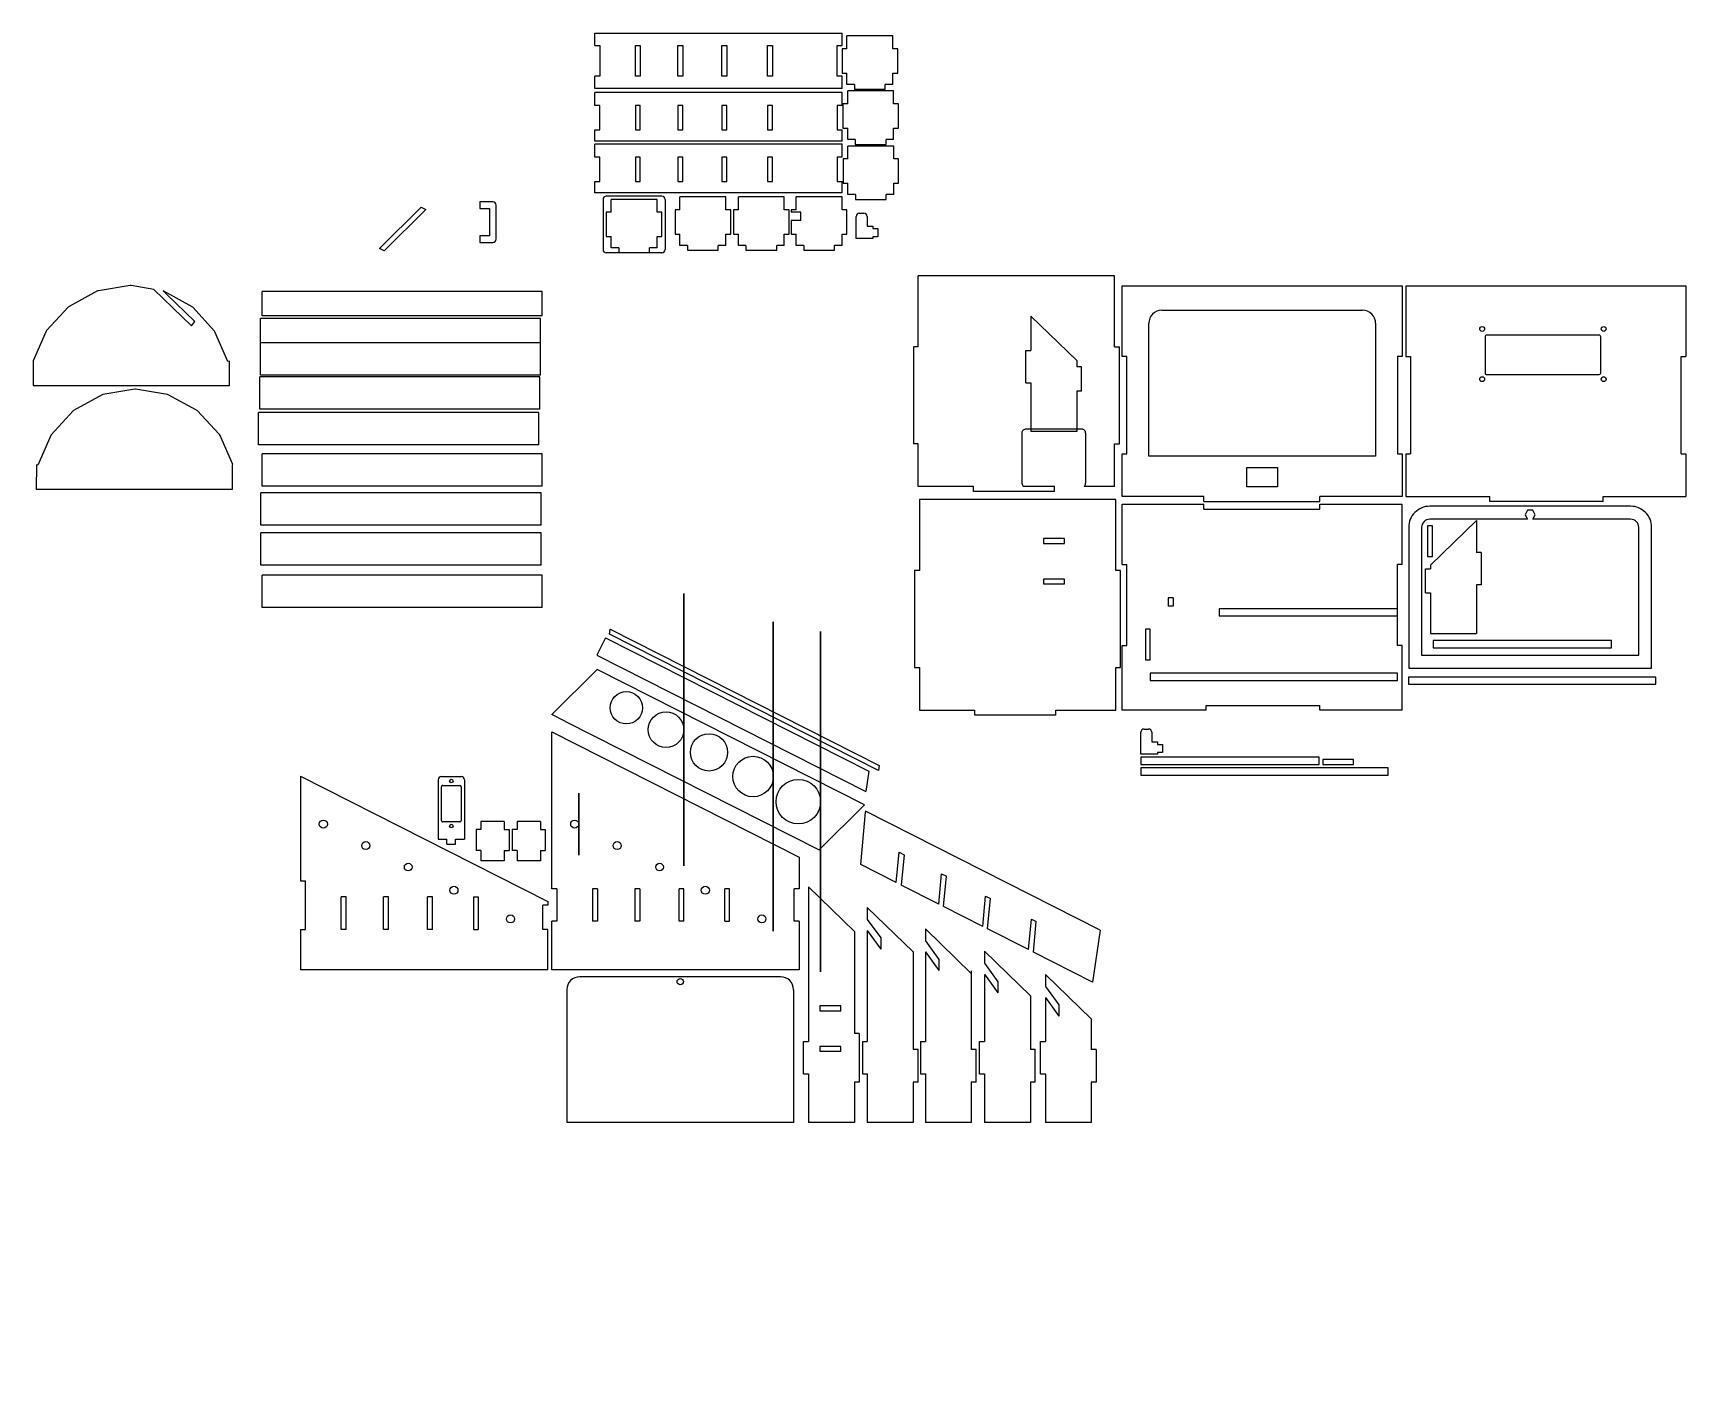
# Model space of a CAD drawing. Header units: millimetres. Extents: x -277 to 743, y -507 to 333.
import ezdxf

# ---------------------------------------------------------------- set-up
doc = ezdxf.new("R2010")
doc.units = ezdxf.units.MM
doc.header["$MEASUREMENT"] = 0
doc.layers.add('Camada 1', color=7, linetype='Continuous')

msp = doc.modelspace()

# ---------------------------------------------------------------- linework, layer by layer
at = {"layer": 'Camada 1', "color": 140, "lineweight": 25}
for points in [[(69.3595, 332.525), (69.3595, 332.525), (221.9567, 332.525), (221.9567, 332.525)], [(69.3595, 324.8502), (69.3595, 324.8502), (69.3595, 332.525), (69.3595, 332.525)], [(221.9567, 324.8502), (221.9567, 324.8502), (221.9567, 332.525), (221.9567, 332.525)], [(253.3063, 330.8502), (253.3063, 330.8502), (224.9567, 330.8502), (224.9567, 330.8502)], [(224.9567, 322.8502), (224.9567, 322.8502), (224.9567, 330.8502), (224.9567, 330.8502)], [(253.3063, 322.8502), (253.3063, 322.8502), (253.3063, 330.8502), (253.3063, 330.8502)], [(69.3595, 324.8502), (69.3595, 324.8502), (72.3595, 324.8502), (72.3595, 324.8502)], [(72.3595, 324.8502), (72.3595, 324.8502), (72.3595, 305.8502), (72.3595, 305.8502)], [(94.406, 305.8502), (94.406, 305.8502), (94.406, 324.8502), (94.406, 324.8502)], [(94.406, 324.8502), (94.406, 324.8502), (97.406, 324.8502), (97.406, 324.8502)], [(97.406, 324.8502), (97.406, 324.8502), (97.406, 305.8502), (97.406, 305.8502)], [(120.6031, 305.8502), (120.6031, 305.8502), (120.6031, 324.8502), (120.6031, 324.8502)], [(120.6031, 324.8502), (120.6031, 324.8502), (123.6031, 324.8502), (123.6031, 324.8502)], [(123.6031, 324.8502), (123.6031, 324.8502), (123.6031, 305.8502), (123.6031, 305.8502)], [(147.7842, 305.8502), (147.7842, 305.8502), (147.7842, 324.8502), (147.7842, 324.8502)], [(147.7842, 324.8502), (147.7842, 324.8502), (150.7842, 324.8502), (150.7842, 324.8502)], [(150.7842, 324.8502), (150.7842, 324.8502), (150.7842, 305.8502), (150.7842, 305.8502)], [(176.0361, 305.8502), (176.0361, 305.8502), (176.0361, 324.8502), (176.0361, 324.8502)], [(176.0361, 324.8502), (176.0361, 324.8502), (179.0361, 324.8502), (179.0361, 324.8502)], [(179.0361, 324.8502), (179.0361, 324.8502), (179.0361, 305.8502), (179.0361, 305.8502)], [(218.9567, 305.8502), (218.9567, 305.8502), (218.9567, 324.8502), (218.9567, 324.8502)], [(218.9567, 324.8502), (218.9567, 324.8502), (221.9567, 324.8502), (221.9567, 324.8502)], [(224.9567, 322.8502), (224.9567, 322.8502), (221.9567, 322.8502), (221.9567, 322.8502)], [(221.9567, 322.8502), (221.9567, 322.8502), (221.9567, 307.8502), (221.9567, 307.8502)], [(256.3063, 322.8502), (256.3063, 322.8502), (253.3063, 322.8502), (253.3063, 322.8502)], [(256.3063, 307.8502), (256.3063, 307.8502), (256.3063, 322.8502), (256.3063, 322.8502)], [(221.9567, 307.8502), (221.9567, 307.8502), (224.9567, 307.8502), (224.9567, 307.8502)], [(224.9567, 300.8502), (224.9567, 300.8502), (224.9567, 307.8502), (224.9567, 307.8502)], [(253.3063, 300.8502), (253.3063, 300.8502), (253.3063, 307.8502), (253.3063, 307.8502)], [(253.3063, 307.8502), (253.3063, 307.8502), (256.3063, 307.8502), (256.3063, 307.8502)], [(72.3595, 305.8502), (72.3595, 305.8502), (69.3595, 305.8502), (69.3595, 305.8502)], [(69.3595, 298.1754), (69.3595, 298.1754), (69.3595, 305.8502), (69.3595, 305.8502)], [(221.9567, 298.1754), (221.9567, 298.1754), (69.3595, 298.1754), (69.3595, 298.1754)], [(97.406, 305.8502), (97.406, 305.8502), (94.406, 305.8502), (94.406, 305.8502)], [(123.6031, 305.8502), (123.6031, 305.8502), (120.6031, 305.8502), (120.6031, 305.8502)], [(150.7842, 305.8502), (150.7842, 305.8502), (147.7842, 305.8502), (147.7842, 305.8502)], [(179.0361, 305.8502), (179.0361, 305.8502), (176.0361, 305.8502), (176.0361, 305.8502)], [(221.9567, 305.8502), (221.9567, 305.8502), (218.9567, 305.8502), (218.9567, 305.8502)], [(221.9567, 298.1754), (221.9567, 298.1754), (221.9567, 305.8502), (221.9567, 305.8502)], [(229.6315, 300.8502), (229.6315, 300.8502), (224.9567, 300.8502), (224.9567, 300.8502)], [(253.7991, 296.7475), (253.7991, 296.7475), (225.4495, 296.7475), (225.4495, 296.7475)], [(225.4495, 288.7475), (225.4495, 288.7475), (225.4495, 296.7475), (225.4495, 296.7475)], [(229.6315, 300.8502), (229.6315, 300.8502), (229.6315, 297.8502), (229.6315, 297.8502)], [(229.6315, 297.8502), (229.6315, 297.8502), (248.6315, 297.8502), (248.6315, 297.8502)], [(248.6315, 297.8502), (248.6315, 297.8502), (248.6315, 300.8502), (248.6315, 300.8502)], [(253.3063, 300.8502), (253.3063, 300.8502), (248.6315, 300.8502), (248.6315, 300.8502)], [(253.7991, 288.7475), (253.7991, 288.7475), (253.7991, 296.7475), (253.7991, 296.7475)], [(221.9495, 295.7475), (221.9495, 295.7475), (69.3523, 295.7475), (69.3523, 295.7475)], [(69.3523, 287.7475), (69.3523, 287.7475), (69.3523, 295.7475), (69.3523, 295.7475)], [(72.3523, 287.7475), (72.3523, 287.7475), (69.3523, 287.7475), (69.3523, 287.7475)], [(72.3523, 272.7475), (72.3523, 272.7475), (72.3523, 287.7475), (72.3523, 287.7475)], [(94.3988, 287.7475), (94.3988, 287.7475), (94.3988, 272.7475), (94.3988, 272.7475)], [(97.3988, 287.7475), (97.3988, 287.7475), (94.3988, 287.7475), (94.3988, 287.7475)], [(97.3988, 272.7475), (97.3988, 272.7475), (97.3988, 287.7475), (97.3988, 287.7475)], [(120.5959, 287.7475), (120.5959, 287.7475), (120.5959, 272.7475), (120.5959, 272.7475)], [(123.5959, 287.7475), (123.5959, 287.7475), (120.5959, 287.7475), (120.5959, 287.7475)], [(123.5959, 272.7475), (123.5959, 272.7475), (123.5959, 287.7475), (123.5959, 287.7475)], [(147.777, 287.7475), (147.777, 287.7475), (147.777, 272.7475), (147.777, 272.7475)], [(150.777, 287.7475), (150.777, 287.7475), (147.777, 287.7475), (147.777, 287.7475)], [(150.777, 272.7475), (150.777, 272.7475), (150.777, 287.7475), (150.777, 287.7475)], [(176.0289, 287.7475), (176.0289, 287.7475), (176.0289, 272.7475), (176.0289, 272.7475)], [(179.0289, 287.7475), (179.0289, 287.7475), (176.0289, 287.7475), (176.0289, 287.7475)], [(179.0289, 272.7475), (179.0289, 272.7475), (179.0289, 287.7475), (179.0289, 287.7475)], [(218.9495, 287.7475), (218.9495, 287.7475), (218.9495, 272.7475), (218.9495, 272.7475)], [(221.9495, 287.7475), (221.9495, 287.7475), (218.9495, 287.7475), (218.9495, 287.7475)], [(221.9495, 287.7475), (221.9495, 287.7475), (221.9495, 295.7475), (221.9495, 295.7475)], [(225.4495, 288.7475), (225.4495, 288.7475), (222.4495, 288.7475), (222.4495, 288.7475)], [(222.4495, 288.7475), (222.4495, 288.7475), (222.4495, 273.7475), (222.4495, 273.7475)], [(256.7991, 288.7475), (256.7991, 288.7475), (253.7991, 288.7475), (253.7991, 288.7475)], [(256.7991, 273.7475), (256.7991, 273.7475), (256.7991, 288.7475), (256.7991, 288.7475)], [(69.3523, 272.7475), (69.3523, 272.7475), (72.3523, 272.7475), (72.3523, 272.7475)], [(69.3523, 265.7475), (69.3523, 265.7475), (69.3523, 272.7475), (69.3523, 272.7475)], [(221.9495, 265.7475), (221.9495, 265.7475), (69.3523, 265.7475), (69.3523, 265.7475)], [(94.3988, 272.7475), (94.3988, 272.7475), (97.3988, 272.7475), (97.3988, 272.7475)], [(120.5959, 272.7475), (120.5959, 272.7475), (123.5959, 272.7475), (123.5959, 272.7475)], [(147.777, 272.7475), (147.777, 272.7475), (150.777, 272.7475), (150.777, 272.7475)], [(176.0289, 272.7475), (176.0289, 272.7475), (179.0289, 272.7475), (179.0289, 272.7475)], [(218.9495, 272.7475), (218.9495, 272.7475), (221.9495, 272.7475), (221.9495, 272.7475)], [(221.9495, 265.7475), (221.9495, 265.7475), (221.9495, 272.7475), (221.9495, 272.7475)], [(222.4495, 273.7475), (222.4495, 273.7475), (225.4495, 273.7475), (225.4495, 273.7475)], [(225.4495, 266.7475), (225.4495, 266.7475), (225.4495, 273.7475), (225.4495, 273.7475)], [(230.1243, 266.7475), (230.1243, 266.7475), (225.4495, 266.7475), (225.4495, 266.7475)], [(230.1243, 266.7475), (230.1243, 266.7475), (230.1243, 263.7475), (230.1243, 263.7475)], [(249.1243, 263.7475), (249.1243, 263.7475), (249.1243, 266.7475), (249.1243, 266.7475)], [(253.7991, 266.7475), (253.7991, 266.7475), (249.1243, 266.7475), (249.1243, 266.7475)], [(253.7991, 266.7475), (253.7991, 266.7475), (253.7991, 273.7475), (253.7991, 273.7475)], [(253.7991, 273.7475), (253.7991, 273.7475), (256.7991, 273.7475), (256.7991, 273.7475)], [(221.9495, 263.8475), (221.9495, 263.8475), (69.3523, 263.8475), (69.3523, 263.8475)], [(69.3523, 255.8475), (69.3523, 255.8475), (69.3523, 263.8475), (69.3523, 263.8475)], [(72.3523, 255.8475), (72.3523, 255.8475), (69.3523, 255.8475), (69.3523, 255.8475)], [(72.3523, 240.8475), (72.3523, 240.8475), (72.3523, 255.8475), (72.3523, 255.8475)], [(94.3988, 255.8475), (94.3988, 255.8475), (94.3988, 240.8475), (94.3988, 240.8475)], [(97.3988, 255.8475), (97.3988, 255.8475), (94.3988, 255.8475), (94.3988, 255.8475)], [(97.3988, 240.8475), (97.3988, 240.8475), (97.3988, 255.8475), (97.3988, 255.8475)], [(120.5959, 255.8475), (120.5959, 255.8475), (120.5959, 240.8475), (120.5959, 240.8475)], [(123.5959, 255.8475), (123.5959, 255.8475), (120.5959, 255.8475), (120.5959, 255.8475)], [(123.5959, 240.8475), (123.5959, 240.8475), (123.5959, 255.8475), (123.5959, 255.8475)], [(147.777, 255.8475), (147.777, 255.8475), (147.777, 240.8475), (147.777, 240.8475)], [(150.777, 255.8475), (150.777, 255.8475), (147.777, 255.8475), (147.777, 255.8475)], [(150.777, 240.8475), (150.777, 240.8475), (150.777, 255.8475), (150.777, 255.8475)], [(176.0289, 255.8475), (176.0289, 255.8475), (176.0289, 240.8475), (176.0289, 240.8475)], [(179.0289, 255.8475), (179.0289, 255.8475), (176.0289, 255.8475), (176.0289, 255.8475)], [(179.0289, 240.8475), (179.0289, 240.8475), (179.0289, 255.8475), (179.0289, 255.8475)], [(218.9495, 255.8475), (218.9495, 255.8475), (218.9495, 240.8475), (218.9495, 240.8475)], [(221.9495, 255.8475), (221.9495, 255.8475), (218.9495, 255.8475), (218.9495, 255.8475)], [(221.9495, 255.8475), (221.9495, 255.8475), (221.9495, 263.8475), (221.9495, 263.8475)], [(253.8991, 262.7475), (253.8991, 262.7475), (225.5495, 262.7475), (225.5495, 262.7475)], [(225.5495, 254.7475), (225.5495, 254.7475), (225.5495, 262.7475), (225.5495, 262.7475)], [(230.1243, 263.7475), (230.1243, 263.7475), (249.1243, 263.7475), (249.1243, 263.7475)], [(253.8991, 254.7475), (253.8991, 254.7475), (253.8991, 262.7475), (253.8991, 262.7475)], [(225.5495, 254.7475), (225.5495, 254.7475), (222.5495, 254.7475), (222.5495, 254.7475)], [(222.5495, 254.7475), (222.5495, 254.7475), (222.5495, 239.7475), (222.5495, 239.7475)], [(256.8991, 254.7475), (256.8991, 254.7475), (253.8991, 254.7475), (253.8991, 254.7475)], [(256.8991, 239.7475), (256.8991, 239.7475), (256.8991, 254.7475), (256.8991, 254.7475)], [(69.3523, 240.8475), (69.3523, 240.8475), (72.3523, 240.8475), (72.3523, 240.8475)], [(69.3523, 233.8475), (69.3523, 233.8475), (69.3523, 240.8475), (69.3523, 240.8475)], [(94.3988, 240.8475), (94.3988, 240.8475), (97.3988, 240.8475), (97.3988, 240.8475)], [(120.5959, 240.8475), (120.5959, 240.8475), (123.5959, 240.8475), (123.5959, 240.8475)], [(147.777, 240.8475), (147.777, 240.8475), (150.777, 240.8475), (150.777, 240.8475)], [(176.0289, 240.8475), (176.0289, 240.8475), (179.0289, 240.8475), (179.0289, 240.8475)], [(218.9495, 240.8475), (218.9495, 240.8475), (221.9495, 240.8475), (221.9495, 240.8475)], [(221.9495, 233.8475), (221.9495, 233.8475), (221.9495, 240.8475), (221.9495, 240.8475)], [(222.5495, 239.7475), (222.5495, 239.7475), (225.5495, 239.7475), (225.5495, 239.7475)], [(225.5495, 232.7475), (225.5495, 232.7475), (225.5495, 239.7475), (225.5495, 239.7475)], [(253.8991, 232.7475), (253.8991, 232.7475), (253.8991, 239.7475), (253.8991, 239.7475)], [(253.8991, 239.7475), (253.8991, 239.7475), (256.8991, 239.7475), (256.8991, 239.7475)], [(-63.5283, 199.4431), (-63.5283, 199.4431), (-37.7766, 225.0245), (-37.7766, 225.0245)], [(-37.7766, 225.0245), (-37.7766, 225.0245), (-34.9743, 223.5797), (-34.9743, 223.5797)], [(6.3809, 228.2615), (6.3809, 228.2615), (-1.6191, 228.2615), (-1.6191, 228.2615)], [(-1.6191, 228.2615), (-1.6191, 228.2615), (-1.6191, 224.2615), (-1.6191, 224.2615)], [(8.3809, 205.2615), (8.3809, 205.2615), (8.3809, 226.2615), (8.3809, 226.2615)], [(221.9495, 233.8475), (221.9495, 233.8475), (69.3523, 233.8475), (69.3523, 233.8475)], [(74.3904, 229.806), (74.3904, 229.806), (74.3904, 198.806), (74.3904, 198.806)], [(110.74, 231.806), (110.74, 231.806), (76.3904, 231.806), (76.3904, 231.806)], [(107.74, 229.806), (107.74, 229.806), (79.3904, 229.806), (79.3904, 229.806)], [(79.3904, 221.806), (79.3904, 221.806), (79.3904, 229.806), (79.3904, 229.806)], [(107.74, 221.806), (107.74, 221.806), (107.74, 229.806), (107.74, 229.806)], [(112.74, 229.806), (112.74, 229.806), (112.74, 198.806), (112.74, 198.806)], [(150.2503, 231.3518), (150.2503, 231.3518), (121.9007, 231.3518), (121.9007, 231.3518)], [(121.9007, 223.3518), (121.9007, 223.3518), (121.9007, 231.3518), (121.9007, 231.3518)], [(150.2503, 223.3518), (150.2503, 223.3518), (150.2503, 231.3518), (150.2503, 231.3518)], [(186.2999, 231.3518), (186.2999, 231.3518), (157.9503, 231.3518), (157.9503, 231.3518)], [(157.9503, 223.3518), (157.9503, 223.3518), (157.9503, 231.3518), (157.9503, 231.3518)], [(186.2999, 223.3518), (186.2999, 223.3518), (186.2999, 231.3518), (186.2999, 231.3518)], [(221.9495, 231.3475), (221.9495, 231.3475), (193.5999, 231.3475), (193.5999, 231.3475)], [(193.5999, 223.3475), (193.5999, 223.3475), (193.5999, 231.3475), (193.5999, 231.3475)], [(221.9495, 223.3475), (221.9495, 223.3475), (221.9495, 231.3475), (221.9495, 231.3475)], [(230.2243, 232.7475), (230.2243, 232.7475), (225.5495, 232.7475), (225.5495, 232.7475)], [(230.2243, 232.7475), (230.2243, 232.7475), (230.2243, 229.7475), (230.2243, 229.7475)], [(230.2243, 229.7475), (230.2243, 229.7475), (249.2243, 229.7475), (249.2243, 229.7475)], [(249.2243, 229.7475), (249.2243, 229.7475), (249.2243, 232.7475), (249.2243, 232.7475)], [(253.8991, 232.7475), (253.8991, 232.7475), (249.2243, 232.7475), (249.2243, 232.7475)], [(-34.9743, 223.5797), (-34.9743, 223.5797), (-60.726, 197.9983), (-60.726, 197.9983)], [(-1.6191, 224.2615), (-1.6191, 224.2615), (4.3809, 224.2615), (4.3809, 224.2615)], [(4.3809, 224.2615), (4.3809, 224.2615), (4.3809, 207.2615), (4.3809, 207.2615)], [(79.3904, 221.806), (79.3904, 221.806), (76.3904, 221.806), (76.3904, 221.806)], [(76.3904, 221.806), (76.3904, 221.806), (76.3904, 206.806), (76.3904, 206.806)], [(110.74, 221.806), (110.74, 221.806), (107.74, 221.806), (107.74, 221.806)], [(110.74, 206.806), (110.74, 206.806), (110.74, 221.806), (110.74, 221.806)], [(121.9007, 223.3518), (121.9007, 223.3518), (118.9007, 223.3518), (118.9007, 223.3518)], [(118.9007, 223.3518), (118.9007, 223.3518), (118.9007, 208.3518), (118.9007, 208.3518)], [(153.2503, 223.3518), (153.2503, 223.3518), (150.2503, 223.3518), (150.2503, 223.3518)], [(153.2503, 208.3518), (153.2503, 208.3518), (153.2503, 223.3518), (153.2503, 223.3518)], [(157.9503, 223.3518), (157.9503, 223.3518), (154.9503, 223.3518), (154.9503, 223.3518)], [(154.9503, 223.3518), (154.9503, 223.3518), (154.9503, 208.3518), (154.9503, 208.3518)], [(189.2999, 223.3518), (189.2999, 223.3518), (186.2999, 223.3518), (186.2999, 223.3518)], [(189.2999, 208.3518), (189.2999, 208.3518), (189.2999, 223.3518), (189.2999, 223.3518)], [(193.5999, 223.3475), (193.5999, 223.3475), (190.5999, 223.3475), (190.5999, 223.3475)], [(190.5999, 223.3475), (190.5999, 223.3475), (190.5999, 221.8475), (190.5999, 221.8475)], [(196.5999, 221.8475), (196.5999, 221.8475), (190.5999, 221.8475), (190.5999, 221.8475)], [(190.5999, 216.8475), (190.5999, 216.8475), (190.5999, 208.3475), (190.5999, 208.3475)], [(196.5999, 216.8475), (196.5999, 216.8475), (190.5999, 216.8475), (190.5999, 216.8475)], [(196.5999, 216.8475), (196.5999, 216.8475), (196.5999, 221.8475), (196.5999, 221.8475)], [(224.9495, 223.3475), (224.9495, 223.3475), (221.9495, 223.3475), (221.9495, 223.3475)], [(224.9495, 208.3475), (224.9495, 208.3475), (224.9495, 223.3475), (224.9495, 223.3475)], [(4.3809, 207.2615), (4.3809, 207.2615), (-1.6191, 207.2615), (-1.6191, 207.2615)], [(-1.6191, 207.2615), (-1.6191, 207.2615), (-1.6191, 203.2615), (-1.6191, 203.2615)], [(6.3809, 203.2615), (7.4855, 203.2615), (8.3809, 204.1569), (8.3809, 205.2615)], [(76.3904, 206.806), (76.3904, 206.806), (79.3904, 206.806), (79.3904, 206.806)], [(79.3904, 199.806), (79.3904, 199.806), (79.3904, 206.806), (79.3904, 206.806)], [(107.74, 199.806), (107.74, 199.806), (107.74, 206.806), (107.74, 206.806)], [(107.74, 206.806), (107.74, 206.806), (110.74, 206.806), (110.74, 206.806)], [(118.9007, 208.3518), (118.9007, 208.3518), (121.9007, 208.3518), (121.9007, 208.3518)], [(121.9007, 201.3518), (121.9007, 201.3518), (121.9007, 208.3518), (121.9007, 208.3518)], [(150.2503, 201.3518), (150.2503, 201.3518), (150.2503, 208.3518), (150.2503, 208.3518)], [(150.2503, 208.3518), (150.2503, 208.3518), (153.2503, 208.3518), (153.2503, 208.3518)], [(154.9503, 208.3518), (154.9503, 208.3518), (157.9503, 208.3518), (157.9503, 208.3518)], [(157.9503, 201.3518), (157.9503, 201.3518), (157.9503, 208.3518), (157.9503, 208.3518)], [(186.2999, 201.3518), (186.2999, 201.3518), (186.2999, 208.3518), (186.2999, 208.3518)], [(186.2999, 208.3518), (186.2999, 208.3518), (189.2999, 208.3518), (189.2999, 208.3518)], [(190.5999, 208.3475), (190.5999, 208.3475), (193.5999, 208.3475), (193.5999, 208.3475)], [(193.5999, 201.3475), (193.5999, 201.3475), (193.5999, 208.3475), (193.5999, 208.3475)], [(221.9495, 201.3475), (221.9495, 201.3475), (221.9495, 208.3475), (221.9495, 208.3475)], [(221.9495, 208.3475), (221.9495, 208.3475), (224.9495, 208.3475), (224.9495, 208.3475)], [(-60.726, 197.9983), (-60.726, 197.9983), (-63.5283, 199.4431), (-63.5283, 199.4431)], [(-1.6191, 203.2615), (-1.6191, 203.2615), (6.3809, 203.2615), (6.3809, 203.2615)], [(110.74, 196.806), (110.74, 196.806), (76.3904, 196.806), (76.3904, 196.806)], [(84.0652, 199.806), (84.0652, 199.806), (79.3904, 199.806), (79.3904, 199.806)], [(84.0652, 199.806), (84.0652, 199.806), (84.0652, 196.806), (84.0652, 196.806)], [(103.0652, 196.806), (103.0652, 196.806), (103.0652, 199.806), (103.0652, 199.806)], [(107.74, 199.806), (107.74, 199.806), (103.0652, 199.806), (103.0652, 199.806)], [(110.74, 196.806), (111.8446, 196.806), (112.74, 197.7014), (112.74, 198.806)], [(126.5755, 201.3518), (126.5755, 201.3518), (121.9007, 201.3518), (121.9007, 201.3518)], [(126.5755, 201.3518), (126.5755, 201.3518), (126.5755, 198.3518), (126.5755, 198.3518)], [(126.5755, 198.3518), (126.5755, 198.3518), (145.5755, 198.3518), (145.5755, 198.3518)], [(145.5755, 198.3518), (145.5755, 198.3518), (145.5755, 201.3518), (145.5755, 201.3518)], [(150.2503, 201.3518), (150.2503, 201.3518), (145.5755, 201.3518), (145.5755, 201.3518)], [(162.6251, 201.3518), (162.6251, 201.3518), (157.9503, 201.3518), (157.9503, 201.3518)], [(162.6251, 201.3518), (162.6251, 201.3518), (162.6251, 198.3518), (162.6251, 198.3518)], [(162.6251, 198.3518), (162.6251, 198.3518), (181.6251, 198.3518), (181.6251, 198.3518)], [(181.6251, 198.3518), (181.6251, 198.3518), (181.6251, 201.3518), (181.6251, 201.3518)], [(186.2999, 201.3518), (186.2999, 201.3518), (181.6251, 201.3518), (181.6251, 201.3518)], [(198.2747, 201.3475), (198.2747, 201.3475), (193.5999, 201.3475), (193.5999, 201.3475)], [(198.2747, 201.3475), (198.2747, 201.3475), (198.2747, 198.3475), (198.2747, 198.3475)], [(198.2747, 198.3475), (198.2747, 198.3475), (217.2747, 198.3475), (217.2747, 198.3475)], [(217.2747, 198.3475), (217.2747, 198.3475), (217.2747, 201.3475), (217.2747, 201.3475)], [(221.9495, 201.3475), (221.9495, 201.3475), (217.2747, 201.3475), (217.2747, 201.3475)], [(-217.4239, 176.6211), (-217.4239, 176.6211), (-237.1512, 173.3297), (-237.1512, 173.3297)], [(-216.9651, 176.5614), (-216.9651, 176.5614), (-217.4239, 176.6211), (-217.4239, 176.6211)], [(-202.8742, 174.2096), (-202.8742, 174.2096), (-216.9651, 176.5614), (-216.9651, 176.5614)], [(-202.8742, 174.2096), (-202.8742, 174.2096), (-179.6114, 151.6972), (-179.6114, 151.6972)], [(390.2119, 182.5213), (390.2119, 182.5213), (269.0353, 182.5213), (269.0353, 182.5213)], [(269.0353, 138.8244), (269.0353, 138.8244), (269.0353, 182.5213), (269.0353, 182.5213)], [(390.2119, 138.8244), (390.2119, 138.8244), (390.2119, 182.5213), (390.2119, 182.5213)], [(394.8453, 132.6673), (394.8453, 132.6673), (394.8453, 176.3642), (394.8453, 176.3642)], [(394.8453, 176.3642), (394.8453, 176.3642), (567.8453, 176.3642), (567.8453, 176.3642)], [(567.8453, 176.3642), (567.8453, 176.3642), (567.8453, 132.6673), (567.8453, 132.6673)], [(569.9453, 176.303), (569.9453, 176.303), (569.9453, 132.6673), (569.9453, 132.6673)], [(739.9453, 176.303), (739.9453, 176.303), (569.9453, 176.303), (569.9453, 176.303)], [(739.9453, 176.3642), (739.9453, 176.3642), (742.9453, 176.3642), (742.9453, 176.3642)], [(739.9453, 176.3642), (739.9453, 176.3642), (739.9453, 176.303), (739.9453, 176.303)], [(742.9453, 176.3642), (742.9453, 176.3642), (742.9453, 132.6673), (742.9453, 132.6673)], [(-255.593, 163.4841), (-255.593, 163.4841), (-269.139, 148.77), (-269.139, 148.77)], [(-255.1943, 163.7188), (-255.1943, 163.7188), (-255.593, 163.4841), (-255.593, 163.4841)], [(-237.6046, 173.2372), (-237.6046, 173.2372), (-255.1943, 163.7188), (-255.1943, 163.7188)], [(-237.1512, 173.3297), (-237.1512, 173.3297), (-237.6046, 173.2372), (-237.6046, 173.2372)], [(-195.009, 171.1892), (-195.009, 171.1892), (-197.238, 173.269), (-197.238, 173.269)], [(-196.8235, 173.0635), (-196.8235, 173.0635), (-197.238, 173.269), (-197.238, 173.269)], [(-179.2343, 163.5441), (-179.2343, 163.5441), (-196.8235, 173.0635), (-196.8235, 173.0635)], [(-177.5857, 154.3278), (-177.5857, 154.3278), (-195.009, 171.1892), (-195.009, 171.1892)], [(-178.9089, 163.2152), (-178.9089, 163.2152), (-179.2343, 163.5441), (-179.2343, 163.5441)], [(-136.1106, 157.9816), (-136.1106, 157.9816), (-136.1106, 172.9816), (-136.1106, 172.9816)], [(36.8894, 172.9816), (36.8894, 172.9816), (-136.1106, 172.9816), (-136.1106, 172.9816)], [(36.8894, 157.9816), (36.8894, 157.9816), (36.8894, 172.9816), (36.8894, 172.9816)], [(-179.6114, 151.6972), (-179.6114, 151.6972), (-177.5857, 154.3278), (-177.5857, 154.3278)], [(-165.3636, 148.5003), (-165.3636, 148.5003), (-178.9089, 163.2152), (-178.9089, 163.2152)], [(-137.1524, 141.2171), (-137.1524, 141.2171), (-137.1524, 156.2171), (-137.1524, 156.2171)], [(35.8476, 156.2171), (35.8476, 156.2171), (-137.1524, 156.2171), (-137.1524, 156.2171)], [(36.8894, 157.9816), (36.8894, 157.9816), (-136.1106, 157.9816), (-136.1106, 157.9816)], [(35.8476, 141.2171), (35.8476, 141.2171), (35.8476, 156.2171), (35.8476, 156.2171)], [(411.3453, 71.303), (411.3453, 71.303), (411.3453, 153.303), (411.3453, 153.303)], [(419.3453, 161.303), (419.3453, 161.303), (543.3453, 161.303), (543.3453, 161.303)], [(551.3453, 153.303), (551.3453, 153.303), (551.3453, 71.303), (551.3453, 71.303)], [(-269.44, 148.4186), (-269.44, 148.4186), (-277.4744, 130.1033), (-277.4744, 130.1033)], [(-269.139, 148.77), (-269.139, 148.77), (-269.44, 148.4186), (-269.44, 148.4186)], [(-165.1627, 148.0836), (-165.1627, 148.0836), (-165.3636, 148.5003), (-165.3636, 148.5003)], [(-157.1293, 129.7679), (-157.1293, 129.7679), (-165.1627, 148.0836), (-165.1627, 148.0836)], [(619.0103, 144.9342), (619.0103, 144.9342), (619.0103, 122.6342), (619.0103, 122.6342)], [(689.3103, 145.9342), (689.3103, 145.9342), (620.0103, 145.9342), (620.0103, 145.9342)], [(690.3103, 122.6342), (690.3103, 122.6342), (690.3103, 144.9342), (690.3103, 144.9342)], [(35.8476, 141.2171), (35.8476, 141.2171), (-137.1524, 141.2171), (-137.1524, 141.2171)], [(-137.1524, 121.2171), (-137.1524, 121.2171), (-137.1524, 141.2171), (-137.1524, 141.2171)], [(35.8476, 141.2171), (35.8476, 141.2171), (-137.1524, 141.2171), (-137.1524, 141.2171)], [(35.8476, 121.2171), (35.8476, 121.2171), (35.8476, 141.2171), (35.8476, 141.2171)], [(269.0353, 138.8244), (269.0353, 138.8244), (266.0353, 138.8244), (266.0353, 138.8244)], [(266.0353, 138.8244), (266.0353, 138.8244), (266.0353, 78.8244), (266.0353, 78.8244)], [(390.2119, 138.8244), (390.2119, 138.8244), (393.2119, 138.8244), (393.2119, 138.8244)], [(393.2119, 78.8244), (393.2119, 78.8244), (393.2119, 138.8244), (393.2119, 138.8244)], [(397.8453, 132.6673), (397.8453, 132.6673), (394.8453, 132.6673), (394.8453, 132.6673)], [(397.8453, 72.6673), (397.8453, 72.6673), (397.8453, 132.6673), (397.8453, 132.6673)], [(567.8453, 132.6673), (567.8453, 132.6673), (564.8453, 132.6673), (564.8453, 132.6673)], [(564.8453, 132.6673), (564.8453, 132.6673), (564.8453, 72.6673), (564.8453, 72.6673)], [(569.9453, 132.6673), (569.9453, 132.6673), (572.9453, 132.6673), (572.9453, 132.6673)], [(572.9453, 132.6673), (572.9453, 132.6673), (572.9453, 72.6673), (572.9453, 72.6673)], [(739.9453, 72.6673), (739.9453, 72.6673), (739.9453, 132.6673), (739.9453, 132.6673)], [(739.9453, 132.6673), (739.9453, 132.6673), (742.9453, 132.6673), (742.9453, 132.6673)], [(-277.4744, 130.1033), (-277.4744, 130.1033), (-277.4259, 129.9287), (-277.4259, 129.9287)], [(-277.4259, 129.9287), (-277.4259, 129.9287), (-277.4259, 114.9287), (-277.4259, 114.9287)], [(-156.2494, 129.9287), (-156.2494, 129.9287), (-157.1293, 129.7679), (-157.1293, 129.7679)], [(-156.1138, 114.9287), (-156.1138, 114.9287), (-156.2494, 129.9287), (-156.2494, 129.9287)], [(689.3103, 121.6342), (689.8626, 121.6342), (690.3103, 122.0819), (690.3103, 122.6342)], [(-277.4259, 114.9287), (-277.4259, 114.9287), (-156.1138, 114.9287), (-156.1138, 114.9287)], [(-214.7224, 112.5147), (-214.7224, 112.5147), (-234.4495, 109.2223), (-234.4495, 109.2223)], [(-214.2636, 112.5744), (-214.2636, 112.5744), (-214.7224, 112.5147), (-214.7224, 112.5147)], [(-194.5363, 109.283), (-194.5363, 109.283), (-214.2636, 112.5744), (-214.2636, 112.5744)], [(-137.5217, 100.3094), (-137.5217, 100.3094), (-137.5217, 120.3094), (-137.5217, 120.3094)], [(35.4783, 120.3094), (35.4783, 120.3094), (-137.5217, 120.3094), (-137.5217, 120.3094)], [(35.8476, 121.2171), (35.8476, 121.2171), (-137.1524, 121.2171), (-137.1524, 121.2171)], [(35.4783, 100.3094), (35.4783, 100.3094), (35.4783, 120.3094), (35.4783, 120.3094)], [(620.0103, 121.6342), (620.0103, 121.6342), (689.3103, 121.6342), (689.3103, 121.6342)], [(-234.864, 109.0168), (-234.864, 109.0168), (-252.4532, 99.4974), (-252.4532, 99.4974)], [(-234.4495, 109.2223), (-234.4495, 109.2223), (-234.864, 109.0168), (-234.864, 109.0168)], [(-194.0829, 109.1905), (-194.0829, 109.1905), (-194.5363, 109.283), (-194.5363, 109.283)], [(-176.4932, 99.6721), (-176.4932, 99.6721), (-194.0829, 109.1905), (-194.0829, 109.1905)], [(-252.7786, 99.1685), (-252.7786, 99.1685), (-266.3239, 84.4536), (-266.3239, 84.4536)], [(-252.4532, 99.4974), (-252.4532, 99.4974), (-252.7786, 99.1685), (-252.7786, 99.1685)], [(-176.0945, 99.4374), (-176.0945, 99.4374), (-176.4932, 99.6721), (-176.4932, 99.6721)], [(-162.5485, 84.7233), (-162.5485, 84.7233), (-176.0945, 99.4374), (-176.0945, 99.4374)], [(-138.2106, 78.178), (-138.2106, 78.178), (-138.2106, 98.178), (-138.2106, 98.178)], [(34.7894, 98.178), (34.7894, 98.178), (-138.2106, 98.178), (-138.2106, 98.178)], [(35.4783, 100.3094), (35.4783, 100.3094), (-137.5217, 100.3094), (-137.5217, 100.3094)], [(34.7894, 78.178), (34.7894, 78.178), (34.7894, 98.178), (34.7894, 98.178)], [(-266.5248, 84.0369), (-266.5248, 84.0369), (-274.5582, 65.7212), (-274.5582, 65.7212)], [(-266.3239, 84.4536), (-266.3239, 84.4536), (-266.5248, 84.0369), (-266.5248, 84.0369)], [(-162.2475, 84.3719), (-162.2475, 84.3719), (-162.5485, 84.7233), (-162.5485, 84.7233)], [(-154.2131, 66.0566), (-154.2131, 66.0566), (-162.2475, 84.3719), (-162.2475, 84.3719)], [(333.0002, 85.4601), (333.0002, 85.4601), (333.0002, 54.4601), (333.0002, 54.4601)], [(369.8499, 87.9601), (369.8499, 87.9601), (335.5002, 87.9601), (335.5002, 87.9601)], [(372.3499, 85.4601), (372.3499, 85.4601), (372.3499, 54.4601), (372.3499, 54.4601)], [(34.7894, 78.178), (34.7894, 78.178), (-138.2106, 78.178), (-138.2106, 78.178)], [(-136.0775, 52.5911), (-136.0775, 52.5911), (-136.0775, 72.5911), (-136.0775, 72.5911)], [(36.9225, 72.5911), (36.9225, 72.5911), (-136.0775, 72.5911), (-136.0775, 72.5911)], [(36.9225, 52.5911), (36.9225, 52.5911), (36.9225, 72.5911), (36.9225, 72.5911)], [(269.0353, 78.8244), (269.0353, 78.8244), (266.0353, 78.8244), (266.0353, 78.8244)], [(269.0353, 52.4601), (269.0353, 52.4601), (269.0353, 78.8244), (269.0353, 78.8244)], [(390.2119, 52.4601), (390.2119, 52.4601), (390.2119, 78.8244), (390.2119, 78.8244)], [(390.2119, 78.8244), (390.2119, 78.8244), (393.2119, 78.8244), (393.2119, 78.8244)], [(394.8453, 46.303), (394.8453, 46.303), (394.8453, 72.6673), (394.8453, 72.6673)], [(394.8453, 72.6673), (394.8453, 72.6673), (397.8453, 72.6673), (397.8453, 72.6673)], [(564.8453, 72.6673), (564.8453, 72.6673), (567.8453, 72.6673), (567.8453, 72.6673)], [(567.8453, 72.6673), (567.8453, 72.6673), (567.8453, 46.303), (567.8453, 46.303)], [(569.9453, 72.6673), (569.9453, 72.6673), (572.9453, 72.6673), (572.9453, 72.6673)], [(569.9453, 72.6673), (569.9453, 72.6673), (569.9453, 46.303), (569.9453, 46.303)], [(739.9453, 72.6673), (739.9453, 72.6673), (742.9453, 72.6673), (742.9453, 72.6673)], [(742.9453, 72.6673), (742.9453, 72.6673), (742.9453, 46.303), (742.9453, 46.303)], [(-275.4381, 65.882), (-275.4381, 65.882), (-275.5737, 50.882), (-275.5737, 50.882)], [(-274.5582, 65.7212), (-274.5582, 65.7212), (-275.4381, 65.882), (-275.4381, 65.882)], [(-154.2616, 65.882), (-154.2616, 65.882), (-154.2131, 66.0566), (-154.2131, 66.0566)], [(-154.2616, 50.882), (-154.2616, 50.882), (-154.2616, 65.882), (-154.2616, 65.882)], [(551.3453, 71.303), (551.3453, 71.303), (411.3453, 71.303), (411.3453, 71.303)], [(471.8453, 64.1922), (471.8453, 64.1922), (490.8453, 64.1922), (490.8453, 64.1922)], [(471.8453, 52.1922), (471.8453, 52.1922), (471.8453, 64.1922), (471.8453, 64.1922)], [(490.8453, 64.1922), (490.8453, 64.1922), (490.8453, 52.1922), (490.8453, 52.1922)], [(36.9225, 52.5911), (36.9225, 52.5911), (-136.0775, 52.5911), (-136.0775, 52.5911)], [(303.2119, 52.4601), (303.2119, 52.4601), (269.0353, 52.4601), (269.0353, 52.4601)], [(303.2119, 49.4601), (303.2119, 49.4601), (303.2119, 52.4601), (303.2119, 52.4601)], [(333.0002, 54.4601), (333.0002, 53.6732), (333.3707, 52.9322), (334.0002, 52.4601)], [(353.2119, 52.4601), (353.2119, 52.4601), (334.0002, 52.4601), (334.0002, 52.4601)], [(353.2119, 49.4601), (353.2119, 49.4601), (353.2119, 52.4601), (353.2119, 52.4601)], [(371.3499, 52.4601), (371.9794, 52.9322), (372.3499, 53.6732), (372.3499, 54.4601)], [(390.2119, 52.4601), (390.2119, 52.4601), (371.3499, 52.4601), (371.3499, 52.4601)], [(490.8453, 52.1922), (490.8453, 52.1922), (471.8453, 52.1922), (471.8453, 52.1922)], [(-275.5737, 50.882), (-275.5737, 50.882), (-154.2616, 50.882), (-154.2616, 50.882)], [(-136.7831, 28.5304), (-136.7831, 28.5304), (-136.7831, 48.5304), (-136.7831, 48.5304)], [(36.2169, 48.5304), (36.2169, 48.5304), (-136.7831, 48.5304), (-136.7831, 48.5304)], [(36.2169, 28.5304), (36.2169, 28.5304), (36.2169, 48.5304), (36.2169, 48.5304)], [(269.7687, 44.3876), (269.7687, 44.3876), (269.7687, 0.6907), (269.7687, 0.6907)], [(390.9453, 44.3876), (390.9453, 44.3876), (269.7687, 44.3876), (269.7687, 44.3876)], [(353.2119, 49.4601), (353.2119, 49.4601), (303.2119, 49.4601), (303.2119, 49.4601)], [(390.9453, 0.6907), (390.9453, 0.6907), (390.9453, 44.3876), (390.9453, 44.3876)], [(445.3134, 46.303), (445.3134, 46.303), (394.8453, 46.303), (394.8453, 46.303)], [(394.8453, 41.503), (394.8453, 41.503), (445.3134, 41.503), (445.3134, 41.503)], [(394.8453, 4.3264), (394.8453, 4.3264), (394.8453, 41.503), (394.8453, 41.503)], [(445.3134, 43.303), (445.3134, 43.303), (445.3134, 46.303), (445.3134, 46.303)], [(445.3134, 43.303), (445.3134, 43.303), (516.8453, 43.303), (516.8453, 43.303)], [(445.3134, 38.503), (445.3134, 38.503), (445.3134, 41.503), (445.3134, 41.503)], [(567.8453, 46.303), (567.8453, 46.303), (516.8453, 46.303), (516.8453, 46.303)], [(516.8453, 43.303), (516.8453, 43.303), (516.8453, 46.303), (516.8453, 46.303)], [(516.8453, 41.503), (516.8453, 41.503), (567.8453, 41.503), (567.8453, 41.503)], [(516.8453, 38.503), (516.8453, 38.503), (516.8453, 41.503), (516.8453, 41.503)], [(567.8453, 4.3264), (567.8453, 4.3264), (567.8453, 41.503), (567.8453, 41.503)], [(569.9453, 46.303), (569.9453, 46.303), (621.9453, 46.303), (621.9453, 46.303)], [(621.9453, 43.303), (621.9453, 43.303), (621.9453, 46.303), (621.9453, 46.303)], [(691.9453, 43.303), (691.9453, 43.303), (621.9453, 43.303), (621.9453, 43.303)], [(691.9453, 43.303), (691.9453, 43.303), (691.9453, 46.303), (691.9453, 46.303)], [(691.9453, 46.303), (691.9453, 46.303), (742.9453, 46.303), (742.9453, 46.303)], [(445.3134, 38.503), (445.3134, 38.503), (516.8453, 38.503), (516.8453, 38.503)], [(708.7813, 40.2862), (708.7813, 40.2862), (584.7813, 40.2862), (584.7813, 40.2862)], [(645.1936, 32.2862), (645.1936, 32.2862), (584.7813, 32.2862), (584.7813, 32.2862)], [(585.2376, 3.9698), (585.2376, 3.9698), (613.5872, 31.4049), (613.5872, 31.4049)], [(613.5872, 31.4049), (613.5872, 31.4049), (613.5872, 11.7193), (613.5872, 11.7193)], [(645.1936, 37.7862), (645.1936, 37.7862), (643.6059, 35.0362), (643.6059, 35.0362)], [(643.6059, 35.0362), (643.6059, 35.0362), (645.1936, 32.2862), (645.1936, 32.2862)], [(648.369, 37.7862), (648.369, 37.7862), (645.1936, 37.7862), (645.1936, 37.7862)], [(649.9567, 35.0362), (649.9567, 35.0362), (648.369, 37.7862), (648.369, 37.7862)], [(648.369, 32.2862), (648.369, 32.2862), (649.9567, 35.0362), (649.9567, 35.0362)], [(708.7813, 32.2862), (708.7813, 32.2862), (648.369, 32.2862), (648.369, 32.2862)], [(36.2169, 28.5304), (36.2169, 28.5304), (-136.7831, 28.5304), (-136.7831, 28.5304)], [(-136.7831, 3.836), (-136.7831, 3.836), (-136.7831, 23.836), (-136.7831, 23.836)], [(36.2169, 23.836), (36.2169, 23.836), (-136.7831, 23.836), (-136.7831, 23.836)], [(36.2169, 3.836), (36.2169, 3.836), (36.2169, 23.836), (36.2169, 23.836)], [(571.7813, 27.2862), (571.7813, 27.2862), (571.7813, -59.7138), (571.7813, -59.7138)], [(579.7813, 27.2862), (579.7813, 27.2862), (579.7813, -51.7138), (579.7813, -51.7138)], [(583.3798, 28.1605), (583.3798, 28.1605), (583.3798, 9.1605), (583.3798, 9.1605)], [(586.3798, 28.1605), (586.3798, 28.1605), (583.3798, 28.1605), (583.3798, 28.1605)], [(586.3798, 9.1605), (586.3798, 9.1605), (586.3798, 28.1605), (586.3798, 28.1605)], [(713.7813, -51.7138), (713.7813, -51.7138), (713.7813, 27.2862), (713.7813, 27.2862)], [(721.7813, -59.7138), (721.7813, -59.7138), (721.7813, 27.2862), (721.7813, 27.2862)], [(359.2336, 20.3264), (359.2336, 20.3264), (346.2336, 20.3264), (346.2336, 20.3264)], [(346.2336, 20.3264), (346.2336, 20.3264), (346.2336, 17.3264), (346.2336, 17.3264)], [(346.2336, 17.3264), (346.2336, 17.3264), (359.2336, 17.3264), (359.2336, 17.3264)], [(359.2336, 17.3264), (359.2336, 17.3264), (359.2336, 20.3264), (359.2336, 20.3264)], [(616.5872, 11.7193), (616.5872, 11.7193), (613.5872, 11.7193), (613.5872, 11.7193)], [(616.5872, 11.7193), (616.5872, 11.7193), (616.5872, -8.2807), (616.5872, -8.2807)], [(36.2169, 3.836), (36.2169, 3.836), (-136.7831, 3.836), (-136.7831, 3.836)], [(269.7687, 0.6907), (269.7687, 0.6907), (266.7687, 0.6907), (266.7687, 0.6907)], [(266.7687, 0.6907), (266.7687, 0.6907), (266.7687, -59.3093), (266.7687, -59.3093)], [(393.9453, 0.6907), (393.9453, 0.6907), (390.9453, 0.6907), (390.9453, 0.6907)], [(393.9453, -59.3093), (393.9453, -59.3093), (393.9453, 0.6907), (393.9453, 0.6907)], [(394.8453, 4.3264), (394.8453, 4.3264), (397.8453, 4.3264), (397.8453, 4.3264)], [(397.8453, -45.6736), (397.8453, -45.6736), (397.8453, 4.3264), (397.8453, 4.3264)], [(564.8453, -45.6736), (564.8453, -45.6736), (564.8453, 4.3264), (564.8453, 4.3264)], [(567.8453, 4.3264), (567.8453, 4.3264), (564.8453, 4.3264), (564.8453, 4.3264)], [(582.2376, 1.7193), (582.2376, 1.7193), (585.2376, 1.7193), (585.2376, 1.7193)], [(582.2376, -13.2807), (582.2376, -13.2807), (582.2376, 1.7193), (582.2376, 1.7193)], [(583.3798, 9.1605), (583.3798, 9.1605), (586.3798, 9.1605), (586.3798, 9.1605)], [(585.2376, 3.9698), (585.2376, 3.9698), (585.2376, 1.7193), (585.2376, 1.7193)], [(-136.0775, -22.2695), (-136.0775, -22.2695), (-136.0775, -2.2695), (-136.0775, -2.2695)], [(36.9225, -2.2695), (36.9225, -2.2695), (-136.0775, -2.2695), (-136.0775, -2.2695)], [(36.9225, -22.2695), (36.9225, -22.2695), (36.9225, -2.2695), (36.9225, -2.2695)], [(359.2336, -4.6736), (359.2336, -4.6736), (346.2336, -4.6736), (346.2336, -4.6736)], [(346.2336, -4.6736), (346.2336, -4.6736), (346.2336, -7.6736), (346.2336, -7.6736)], [(346.2336, -7.6736), (346.2336, -7.6736), (359.2336, -7.6736), (359.2336, -7.6736)], [(359.2336, -7.6736), (359.2336, -7.6736), (359.2336, -4.6736), (359.2336, -4.6736)], [(613.5872, -8.2807), (613.5872, -8.2807), (613.5872, -38.2807), (613.5872, -38.2807)], [(616.5872, -8.2807), (616.5872, -8.2807), (613.5872, -8.2807), (613.5872, -8.2807)], [(426.298, -16.2039), (426.298, -16.2039), (423.298, -16.2039), (423.298, -16.2039)], [(423.298, -16.2039), (423.298, -16.2039), (423.298, -21.52), (423.298, -21.52)], [(426.298, -16.2039), (426.298, -16.2039), (426.298, -21.52), (426.298, -21.52)], [(582.2376, -13.2807), (582.2376, -13.2807), (585.2376, -13.2807), (585.2376, -13.2807)], [(585.2376, -13.2807), (585.2376, -13.2807), (585.2376, -38.2807), (585.2376, -38.2807)], [(36.9225, -22.2695), (36.9225, -22.2695), (-136.0775, -22.2695), (-136.0775, -22.2695)], [(426.298, -21.52), (426.298, -21.52), (423.298, -21.52), (423.298, -21.52)], [(454.7274, -22.9619), (454.7274, -22.9619), (454.7274, -27.4619), (454.7274, -27.4619)], [(564.8453, -22.9619), (564.8453, -22.9619), (454.7274, -22.9619), (454.7274, -22.9619)], [(454.7274, -27.4619), (454.7274, -27.4619), (564.8453, -27.4619), (564.8453, -27.4619)], [(78.4348, -38.7751), (78.4348, -38.7751), (78.9047, -35.6501), (78.9047, -35.6501)], [(244.4865, -122.9109), (244.4865, -122.9109), (78.4348, -38.7751), (78.4348, -38.7751)], [(78.9047, -35.6501), (78.9047, -35.6501), (244.9564, -119.7859), (244.9564, -119.7859)], [(412.248, -35.6368), (412.248, -35.6368), (409.248, -35.6368), (409.248, -35.6368)], [(409.248, -35.6368), (409.248, -35.6368), (409.248, -54.6368), (409.248, -54.6368)], [(412.248, -54.6368), (412.248, -54.6368), (412.248, -35.6368), (412.248, -35.6368)], [(585.2376, -38.2807), (585.2376, -38.2807), (613.5872, -38.2807), (613.5872, -38.2807)], [(75.9754, -41.0558), (75.9754, -41.0558), (70.5517, -51.7602), (70.5517, -51.7602)], [(75.9754, -41.0558), (75.9754, -41.0558), (238.4829, -123.3958), (238.4829, -123.3958)], [(394.8453, -45.6736), (394.8453, -45.6736), (397.8453, -45.6736), (397.8453, -45.6736)], [(394.8453, -85.6736), (394.8453, -85.6736), (394.8453, -45.6736), (394.8453, -45.6736)], [(567.8453, -45.6736), (567.8453, -45.6736), (564.8453, -45.6736), (564.8453, -45.6736)], [(567.8453, -85.6736), (567.8453, -85.6736), (567.8453, -45.6736), (567.8453, -45.6736)], [(586.9709, -42.5895), (586.9709, -42.5895), (586.9709, -47.0895), (586.9709, -47.0895)], [(697.0888, -42.5895), (697.0888, -42.5895), (586.9709, -42.5895), (586.9709, -42.5895)], [(586.9709, -47.0895), (586.9709, -47.0895), (697.0888, -47.0895), (697.0888, -47.0895)], [(697.0888, -47.0895), (697.0888, -47.0895), (697.0888, -42.5895), (697.0888, -42.5895)], [(70.8814, -60.5327), (70.8814, -60.5327), (42.8943, -88.3347), (42.8943, -88.3347)], [(70.5517, -51.7602), (70.5517, -51.7602), (236.6033, -135.8959), (236.6033, -135.8959)], [(235.9067, -144.1484), (235.9067, -144.1484), (70.8814, -60.5327), (70.8814, -60.5327)], [(266.7687, -59.3093), (266.7687, -59.3093), (269.7687, -59.3093), (269.7687, -59.3093)], [(269.7687, -59.3093), (269.7687, -59.3093), (269.7687, -85.6736), (269.7687, -85.6736)], [(390.9453, -85.6736), (390.9453, -85.6736), (390.9453, -59.3093), (390.9453, -59.3093)], [(390.9453, -59.3093), (390.9453, -59.3093), (393.9453, -59.3093), (393.9453, -59.3093)], [(409.248, -54.6368), (409.248, -54.6368), (412.248, -54.6368), (412.248, -54.6368)], [(571.7813, -59.7138), (571.7813, -59.7138), (721.7813, -59.7138), (721.7813, -59.7138)], [(579.7813, -51.7138), (579.7813, -51.7138), (713.7813, -51.7138), (713.7813, -51.7138)], [(412.248, -62.8116), (412.248, -62.8116), (412.248, -67.3116), (412.248, -67.3116)], [(564.8453, -62.8116), (564.8453, -62.8116), (412.248, -62.8116), (412.248, -62.8116)], [(412.248, -67.3116), (412.248, -67.3116), (564.8453, -67.3116), (564.8453, -67.3116)], [(564.8453, -67.3116), (564.8453, -67.3116), (564.8453, -62.8116), (564.8453, -62.8116)], [(571.7284, -65.1673), (571.7284, -65.1673), (571.7284, -69.6673), (571.7284, -69.6673)], [(724.3256, -65.1673), (724.3256, -65.1673), (571.7284, -65.1673), (571.7284, -65.1673)], [(571.7284, -69.6673), (571.7284, -69.6673), (724.3256, -69.6673), (724.3256, -69.6673)], [(724.3256, -69.6673), (724.3256, -69.6673), (724.3256, -65.1673), (724.3256, -65.1673)], [(50.8416, -92.3615), (50.8416, -92.3615), (42.8089, -88.2915), (42.8089, -88.2915)], [(269.7687, -85.6736), (269.7687, -85.6736), (303.9453, -85.6736), (303.9453, -85.6736)], [(303.9453, -88.6736), (303.9453, -88.6736), (303.9453, -85.6736), (303.9453, -85.6736)], [(353.9453, -88.6736), (353.9453, -88.6736), (303.9453, -88.6736), (303.9453, -88.6736)], [(353.9453, -88.6736), (353.9453, -88.6736), (353.9453, -85.6736), (353.9453, -85.6736)], [(353.9453, -85.6736), (353.9453, -85.6736), (390.9453, -85.6736), (390.9453, -85.6736)], [(446.8453, -85.6736), (446.8453, -85.6736), (394.8453, -85.6736), (394.8453, -85.6736)], [(446.8453, -85.6736), (446.8453, -85.6736), (446.8453, -82.6736), (446.8453, -82.6736)], [(446.8453, -82.6736), (446.8453, -82.6736), (516.8453, -82.6736), (516.8453, -82.6736)], [(516.8453, -85.6736), (516.8453, -85.6736), (516.8453, -82.6736), (516.8453, -82.6736)], [(567.8453, -85.6736), (567.8453, -85.6736), (516.8453, -85.6736), (516.8453, -85.6736)], [(42.8838, -196.0435), (42.8838, -196.0435), (42.8838, -99.0391), (42.8838, -99.0391)], [(42.8838, -99.0391), (42.8838, -99.0391), (195.481, -176.3578), (195.481, -176.3578)], [(50.8407, -92.3632), (50.8407, -92.3632), (207.9181, -171.9519), (207.9181, -171.9519)], [(244.9564, -119.7859), (244.9564, -119.7859), (244.4865, -122.9109), (244.4865, -122.9109)], [(406.4777, -114.6925), (406.4777, -114.6925), (406.4777, -119.1925), (406.4777, -119.1925)], [(516.5956, -114.6925), (516.5956, -114.6925), (406.4777, -114.6925), (406.4777, -114.6925)], [(406.4777, -119.1925), (406.4777, -119.1925), (516.5956, -119.1925), (516.5956, -119.1925)], [(406.4777, -121.1925), (406.4777, -121.1925), (406.4777, -125.6925), (406.4777, -125.6925)], [(559.0749, -121.1925), (559.0749, -121.1925), (406.4777, -121.1925), (406.4777, -121.1925)], [(516.5956, -119.1925), (516.5956, -119.1925), (516.5956, -114.6925), (516.5956, -114.6925)], [(537.6956, -116.1925), (537.6956, -116.1925), (518.6956, -116.1925), (518.6956, -116.1925)], [(518.6956, -116.1925), (518.6956, -116.1925), (518.6956, -119.1925), (518.6956, -119.1925)], [(518.6956, -119.1925), (518.6956, -119.1925), (537.6956, -119.1925), (537.6956, -119.1925)], [(537.6956, -119.1925), (537.6956, -119.1925), (537.6956, -116.1925), (537.6956, -116.1925)], [(559.0749, -125.6925), (559.0749, -125.6925), (559.0749, -121.1925), (559.0749, -121.1925)], [(-112.3134, -126.4743), (-112.3134, -126.4743), (40.2838, -203.793), (40.2838, -203.793)], [(-112.3134, -126.4743), (-112.3134, -126.4743), (-112.3134, -191.0435), (-112.3134, -191.0435)], [(-27.3851, -128.5713), (-27.3851, -128.5713), (-27.3851, -165.3713), (-27.3851, -165.3713)], [(-25.3851, -126.5713), (-25.3851, -126.5713), (-13.1851, -126.5713), (-13.1851, -126.5713)], [(-24.5351, -132.0713), (-24.5351, -132.0713), (-14.0351, -132.0713), (-14.0351, -132.0713)], [(-13.1851, -132.9213), (-13.1851, -132.4519), (-13.5657, -132.0713), (-14.0351, -132.0713)], [(-11.1851, -128.5713), (-11.1851, -128.5713), (-11.1851, -165.3713), (-11.1851, -165.3713)], [(238.4829, -123.3958), (238.4829, -123.3958), (236.6033, -135.8959), (236.6033, -135.8959)], [(406.4777, -125.6925), (406.4777, -125.6925), (559.0749, -125.6925), (559.0749, -125.6925)], [(-25.3851, -153.7213), (-25.3851, -153.7213), (-25.3851, -132.9213), (-25.3851, -132.9213)], [(-13.1851, -132.9213), (-13.1851, -132.9213), (-13.1851, -153.7213), (-13.1851, -153.7213)], [(207.9181, -171.9519), (207.9181, -171.9519), (235.9067, -144.1484), (235.9067, -144.1484)], [(233.5827, -181.0472), (233.5827, -181.0472), (236.4823, -148.5632), (236.4823, -148.5632)], [(236.5295, -148.0666), (236.5295, -148.0666), (236.4823, -148.5632), (236.4823, -148.5632)], [(381.3783, -221.4592), (381.3783, -221.4592), (236.5295, -148.0666), (236.5295, -148.0666)], [(-14.0351, -154.5713), (-14.0351, -154.5713), (-24.5351, -154.5713), (-24.5351, -154.5713)], [(-0.9545, -159.399), (-0.9545, -159.399), (-3.9545, -159.399), (-3.9545, -159.399)], [(-3.9545, -159.399), (-3.9545, -159.399), (-3.9545, -172.399), (-3.9545, -172.399)], [(13.4483, -154.399), (13.4483, -154.399), (-0.9545, -154.399), (-0.9545, -154.399)], [(-0.9545, -154.399), (-0.9545, -154.399), (-0.9545, -159.399), (-0.9545, -159.399)], [(13.4483, -154.399), (13.4483, -154.399), (13.4483, -159.399), (13.4483, -159.399)], [(13.4483, -159.399), (13.4483, -159.399), (16.4483, -159.399), (16.4483, -159.399)], [(16.4483, -159.399), (16.4483, -159.399), (16.4483, -172.399), (16.4483, -172.399)], [(21.3483, -159.399), (21.3483, -159.399), (18.3483, -159.399), (18.3483, -159.399)], [(18.3483, -159.399), (18.3483, -159.399), (18.3483, -172.399), (18.3483, -172.399)], [(35.7511, -154.399), (35.7511, -154.399), (21.3483, -154.399), (21.3483, -154.399)], [(21.3483, -154.399), (21.3483, -154.399), (21.3483, -159.399), (21.3483, -159.399)], [(35.7511, -154.399), (35.7511, -154.399), (35.7511, -159.399), (35.7511, -159.399)], [(35.7511, -159.399), (35.7511, -159.399), (38.7511, -159.399), (38.7511, -159.399)], [(38.7511, -159.399), (38.7511, -159.399), (38.7511, -172.399), (38.7511, -172.399)], [(-27.3851, -165.3713), (-27.3851, -165.3713), (-21.9431, -165.3713), (-21.9431, -165.3713)], [(-21.9431, -168.3713), (-21.9431, -168.3713), (-21.9431, -165.3713), (-21.9431, -165.3713)], [(-21.9431, -168.3713), (-21.9431, -168.3713), (-16.6271, -168.3713), (-16.6271, -168.3713)], [(-16.6271, -168.3713), (-16.6271, -168.3713), (-16.6271, -165.3713), (-16.6271, -165.3713)], [(-16.6271, -165.3713), (-16.6271, -165.3713), (-11.1851, -165.3713), (-11.1851, -165.3713)], [(-0.9545, -172.399), (-0.9545, -172.399), (-3.9545, -172.399), (-3.9545, -172.399)], [(-0.9545, -172.399), (-0.9545, -172.399), (-0.9545, -178.7486), (-0.9545, -178.7486)], [(13.4483, -172.399), (13.4483, -172.399), (13.4483, -178.7486), (13.4483, -178.7486)], [(13.4483, -172.399), (13.4483, -172.399), (16.4483, -172.399), (16.4483, -172.399)], [(21.3483, -172.399), (21.3483, -172.399), (18.3483, -172.399), (18.3483, -172.399)], [(21.3483, -172.399), (21.3483, -172.399), (21.3483, -178.7486), (21.3483, -178.7486)], [(35.7511, -172.399), (35.7511, -172.399), (35.7511, -178.7486), (35.7511, -178.7486)], [(35.7511, -172.399), (35.7511, -172.399), (38.7511, -172.399), (38.7511, -172.399)], [(255.4484, -192.1262), (255.4484, -192.1262), (257.2318, -173.3729), (257.2318, -173.3729)], [(257.2318, -173.3729), (257.2318, -173.3729), (260.2318, -174.8929), (260.2318, -174.8929)], [(13.4483, -178.7486), (13.4483, -178.7486), (-0.9545, -178.7486), (-0.9545, -178.7486)], [(35.7511, -178.7486), (35.7511, -178.7486), (21.3483, -178.7486), (21.3483, -178.7486)], [(195.481, -176.3578), (195.481, -176.3578), (195.481, -196.0435), (195.481, -196.0435)], [(255.4484, -192.1262), (255.4484, -192.1262), (233.5827, -181.0472), (233.5827, -181.0472)], [(260.2318, -174.8929), (260.2318, -174.8929), (258.4484, -193.6463), (258.4484, -193.6463)], [(-112.3134, -191.0435), (-112.3134, -191.0435), (-109.3134, -191.0435), (-109.3134, -191.0435)], [(-109.3134, -221.0435), (-109.3134, -221.0435), (-109.3134, -191.0435), (-109.3134, -191.0435)], [(281.6455, -205.3999), (281.6455, -205.3999), (258.4484, -193.6463), (258.4484, -193.6463)], [(281.6455, -205.3999), (281.6455, -205.3999), (283.4289, -186.6465), (283.4289, -186.6465)], [(283.4289, -186.6465), (283.4289, -186.6465), (286.4289, -188.1666), (286.4289, -188.1666)], [(284.6455, -206.9199), (284.6455, -206.9199), (286.4289, -188.1666), (286.4289, -188.1666)], [(-87.2669, -221.0435), (-87.2669, -221.0435), (-87.2669, -200.9491), (-87.2669, -200.9491)], [(-84.2669, -200.9491), (-84.2669, -200.9491), (-87.2669, -200.9491), (-87.2669, -200.9491)], [(-84.2669, -221.0435), (-84.2669, -221.0435), (-84.2669, -200.9491), (-84.2669, -200.9491)], [(-61.0698, -221.0435), (-61.0698, -221.0435), (-61.0698, -200.9491), (-61.0698, -200.9491)], [(-58.0698, -200.9491), (-58.0698, -200.9491), (-61.0698, -200.9491), (-61.0698, -200.9491)], [(-58.0698, -221.0435), (-58.0698, -221.0435), (-58.0698, -200.9491), (-58.0698, -200.9491)], [(-33.8887, -221.0435), (-33.8887, -221.0435), (-33.8887, -200.9491), (-33.8887, -200.9491)], [(-30.8887, -200.9491), (-30.8887, -200.9491), (-33.8887, -200.9491), (-33.8887, -200.9491)], [(-30.8887, -221.0435), (-30.8887, -221.0435), (-30.8887, -200.9491), (-30.8887, -200.9491)], [(-5.6368, -200.9491), (-5.6368, -200.9491), (-2.6368, -200.9491), (-2.6368, -200.9491)], [(-5.6368, -200.9491), (-5.6368, -200.9491), (-5.6368, -221.0435), (-5.6368, -221.0435)], [(-2.6368, -200.9491), (-2.6368, -200.9491), (-2.6368, -221.0435), (-2.6368, -221.0435)], [(40.2838, -203.793), (40.2838, -203.793), (40.2838, -206.0435), (40.2838, -206.0435)], [(45.8838, -196.0435), (45.8838, -196.0435), (42.8838, -196.0435), (42.8838, -196.0435)], [(45.8838, -196.0435), (45.8838, -196.0435), (45.8838, -216.0435), (45.8838, -216.0435)], [(70.9303, -196.0435), (70.9303, -196.0435), (67.9303, -196.0435), (67.9303, -196.0435)], [(67.9303, -196.0435), (67.9303, -196.0435), (67.9303, -216.0435), (67.9303, -216.0435)], [(70.9303, -196.0435), (70.9303, -196.0435), (70.9303, -216.0435), (70.9303, -216.0435)], [(97.1274, -196.0435), (97.1274, -196.0435), (94.1274, -196.0435), (94.1274, -196.0435)], [(94.1274, -196.0435), (94.1274, -196.0435), (94.1274, -216.0435), (94.1274, -216.0435)], [(97.1274, -196.0435), (97.1274, -196.0435), (97.1274, -216.0435), (97.1274, -216.0435)], [(124.3085, -196.0435), (124.3085, -196.0435), (121.3085, -196.0435), (121.3085, -196.0435)], [(121.3085, -216.0435), (121.3085, -216.0435), (121.3085, -196.0435), (121.3085, -196.0435)], [(124.3085, -216.0435), (124.3085, -216.0435), (124.3085, -196.0435), (124.3085, -196.0435)], [(152.5604, -196.0435), (152.5604, -196.0435), (149.5604, -196.0435), (149.5604, -196.0435)], [(149.5604, -216.0435), (149.5604, -216.0435), (149.5604, -196.0435), (149.5604, -196.0435)], [(152.5604, -216.0435), (152.5604, -216.0435), (152.5604, -196.0435), (152.5604, -196.0435)], [(195.481, -196.0435), (195.481, -196.0435), (192.481, -196.0435), (192.481, -196.0435)], [(192.481, -216.0435), (192.481, -216.0435), (192.481, -196.0435), (192.481, -196.0435)], [(229.5543, -222.2589), (229.5543, -222.2589), (201.2047, -194.8238), (201.2047, -194.8238)], [(201.2047, -194.8238), (201.2047, -194.8238), (201.2047, -290.3081), (201.2047, -290.3081)], [(308.8266, -219.1721), (308.8266, -219.1721), (310.61, -200.4188), (310.61, -200.4188)], [(310.61, -200.4188), (310.61, -200.4188), (313.61, -201.9388), (313.61, -201.9388)], [(311.8266, -220.6921), (311.8266, -220.6921), (313.61, -201.9388), (313.61, -201.9388)], [(37.2838, -221.0435), (37.2838, -221.0435), (37.2838, -206.0435), (37.2838, -206.0435)], [(40.2838, -206.0435), (40.2838, -206.0435), (37.2838, -206.0435), (37.2838, -206.0435)], [(265.9039, -234.9497), (265.9039, -234.9497), (237.5543, -207.5145), (237.5543, -207.5145)], [(237.5543, -207.5145), (237.5543, -207.5145), (237.5543, -214.8635), (237.5543, -214.8635)], [(308.8266, -219.1721), (308.8266, -219.1721), (284.6455, -206.9199), (284.6455, -206.9199)], [(-112.3134, -221.0435), (-112.3134, -221.0435), (-109.3134, -221.0435), (-109.3134, -221.0435)], [(-112.3134, -221.0435), (-112.3134, -221.0435), (-112.3134, -246.0435), (-112.3134, -246.0435)], [(-84.2669, -221.0435), (-84.2669, -221.0435), (-87.2669, -221.0435), (-87.2669, -221.0435)], [(-58.0698, -221.0435), (-58.0698, -221.0435), (-61.0698, -221.0435), (-61.0698, -221.0435)], [(-30.8887, -221.0435), (-30.8887, -221.0435), (-33.8887, -221.0435), (-33.8887, -221.0435)], [(-5.6368, -221.0435), (-5.6368, -221.0435), (-2.6368, -221.0435), (-2.6368, -221.0435)], [(40.2838, -221.0435), (40.2838, -221.0435), (37.2838, -221.0435), (37.2838, -221.0435)], [(40.2838, -246.0435), (40.2838, -246.0435), (40.2838, -221.0435), (40.2838, -221.0435)], [(42.8838, -246.0435), (42.8838, -246.0435), (42.8838, -216.0435), (42.8838, -216.0435)], [(45.8838, -216.0435), (45.8838, -216.0435), (42.8838, -216.0435), (42.8838, -216.0435)], [(70.9303, -216.0435), (70.9303, -216.0435), (67.9303, -216.0435), (67.9303, -216.0435)], [(97.1274, -216.0435), (97.1274, -216.0435), (94.1274, -216.0435), (94.1274, -216.0435)], [(124.3085, -216.0435), (124.3085, -216.0435), (121.3085, -216.0435), (121.3085, -216.0435)], [(149.5604, -216.0435), (149.5604, -216.0435), (152.5604, -216.0435), (152.5604, -216.0435)], [(195.481, -216.0435), (195.481, -216.0435), (192.481, -216.0435), (192.481, -216.0435)], [(195.481, -216.0435), (195.481, -216.0435), (195.481, -246.0435), (195.481, -246.0435)], [(229.5543, -222.2589), (229.5543, -222.2589), (229.5543, -285.3081), (229.5543, -285.3081)], [(237.5543, -214.8635), (237.5543, -214.8635), (245.9073, -226.3461), (245.9073, -226.3461)], [(237.5543, -221.705), (237.5543, -221.705), (245.9073, -233.1876), (245.9073, -233.1876)], [(237.5543, -221.8051), (237.5543, -221.8051), (237.5543, -290.3081), (237.5543, -290.3081)], [(301.7535, -248.2233), (301.7535, -248.2233), (273.4039, -220.7882), (273.4039, -220.7882)], [(273.4039, -220.7882), (273.4039, -220.7882), (273.4039, -228.4111), (273.4039, -228.4111)], [(337.0785, -233.4869), (337.0785, -233.4869), (311.8266, -220.6921), (311.8266, -220.6921)], [(337.0785, -233.4869), (337.0785, -233.4869), (338.8619, -214.7336), (338.8619, -214.7336)], [(338.8619, -214.7336), (338.8619, -214.7336), (341.8619, -216.2536), (341.8619, -216.2536)], [(340.0785, -235.0069), (340.0785, -235.0069), (341.8619, -216.2536), (341.8619, -216.2536)], [(381.3783, -221.4592), (381.3783, -221.4592), (376.6442, -253.5342), (376.6442, -253.5342)], [(245.9073, -226.3461), (245.9073, -226.3461), (245.9073, -233.1876), (245.9073, -233.1876)], [(273.4039, -228.1372), (273.4039, -228.1372), (281.7569, -239.6198), (281.7569, -239.6198)], [(338.2031, -261.9955), (338.2031, -261.9955), (309.8535, -234.5604), (309.8535, -234.5604)], [(309.8535, -234.5604), (309.8535, -234.5604), (309.8535, -241.9094), (309.8535, -241.9094)], [(265.9039, -234.9497), (265.9039, -234.9497), (265.9039, -295.2137), (265.9039, -295.2137)], [(273.4039, -234.9787), (273.4039, -234.9787), (281.7569, -246.4612), (281.7569, -246.4612)], [(273.4039, -234.9787), (273.4039, -234.9787), (273.4039, -290.3081), (273.4039, -290.3081)], [(281.7569, -239.6198), (281.7569, -239.6198), (281.7569, -246.4612), (281.7569, -246.4612)], [(309.8535, -241.9094), (309.8535, -241.9094), (318.2065, -253.392), (318.2065, -253.392)], [(376.6442, -253.5342), (376.6442, -253.5342), (340.0785, -235.0069), (340.0785, -235.0069)], [(40.2838, -246.0435), (40.2838, -246.0435), (-112.3134, -246.0435), (-112.3134, -246.0435)], [(195.481, -246.0435), (195.481, -246.0435), (42.8838, -246.0435), (42.8838, -246.0435)], [(184.0047, -250.3081), (184.0047, -250.3081), (60.0047, -250.3081), (60.0047, -250.3081)], [(301.7535, -246.7033), (301.7535, -246.7033), (301.7535, -295.2137), (301.7535, -295.2137)], [(309.8535, -248.7509), (309.8535, -248.7509), (318.2065, -260.2335), (318.2065, -260.2335)], [(309.8535, -248.9234), (309.8535, -248.9234), (309.8535, -290.3081), (309.8535, -290.3081)], [(318.2065, -253.392), (318.2065, -253.392), (318.2065, -260.2335), (318.2065, -260.2335)], [(375.8527, -276.3103), (375.8527, -276.3103), (347.5031, -248.8752), (347.5031, -248.8752)], [(347.5031, -248.8752), (347.5031, -248.8752), (347.5031, -256.2242), (347.5031, -256.2242)], [(52.0047, -258.3081), (52.0047, -258.3081), (52.0047, -340.3081), (52.0047, -340.3081)], [(192.0047, -258.3081), (192.0047, -258.3081), (192.0047, -340.3081), (192.0047, -340.3081)], [(338.2031, -261.9955), (338.2031, -261.9955), (338.2031, -295.2137), (338.2031, -295.2137)], [(347.5031, -256.2242), (347.5031, -256.2242), (355.8561, -267.7068), (355.8561, -267.7068)], [(347.5031, -263.0657), (347.5031, -263.0657), (355.8561, -274.5482), (355.8561, -274.5482)], [(347.5031, -263.0657), (347.5031, -263.0657), (347.5031, -290.3081), (347.5031, -290.3081)], [(221.2047, -268.3081), (221.2047, -268.3081), (208.2047, -268.3081), (208.2047, -268.3081)], [(208.2047, -268.3081), (208.2047, -268.3081), (208.2047, -271.3081), (208.2047, -271.3081)], [(208.2047, -271.3081), (208.2047, -271.3081), (221.2047, -271.3081), (221.2047, -271.3081)], [(221.2047, -271.3081), (221.2047, -271.3081), (221.2047, -268.3081), (221.2047, -268.3081)], [(355.8561, -267.7068), (355.8561, -267.7068), (355.8561, -274.5482), (355.8561, -274.5482)], [(232.5543, -285.3081), (232.5543, -285.3081), (229.5543, -285.3081), (229.5543, -285.3081)], [(232.5543, -285.3081), (232.5543, -285.3081), (232.5543, -315.3081), (232.5543, -315.3081)], [(375.8527, -276.3103), (375.8527, -276.3103), (375.8527, -295.2137), (375.8527, -295.2137)], [(198.2047, -290.3081), (198.2047, -290.3081), (201.2047, -290.3081), (201.2047, -290.3081)], [(198.2047, -310.3081), (198.2047, -310.3081), (198.2047, -290.3081), (198.2047, -290.3081)], [(221.2047, -293.3081), (221.2047, -293.3081), (208.2047, -293.3081), (208.2047, -293.3081)], [(208.2047, -293.3081), (208.2047, -293.3081), (208.2047, -296.3081), (208.2047, -296.3081)], [(221.2047, -296.3081), (221.2047, -296.3081), (221.2047, -293.3081), (221.2047, -293.3081)], [(234.5543, -290.3081), (234.5543, -290.3081), (237.5543, -290.3081), (237.5543, -290.3081)], [(234.5543, -290.3081), (234.5543, -290.3081), (234.5543, -310.3081), (234.5543, -310.3081)], [(268.9039, -295.2137), (268.9039, -295.2137), (265.9039, -295.2137), (265.9039, -295.2137)], [(268.9039, -315.3081), (268.9039, -315.3081), (268.9039, -295.2137), (268.9039, -295.2137)], [(270.4039, -290.3081), (270.4039, -290.3081), (273.4039, -290.3081), (273.4039, -290.3081)], [(270.4039, -290.3081), (270.4039, -290.3081), (270.4039, -310.3081), (270.4039, -310.3081)], [(304.7535, -295.2137), (304.7535, -295.2137), (301.7535, -295.2137), (301.7535, -295.2137)], [(304.7535, -315.3081), (304.7535, -315.3081), (304.7535, -295.2137), (304.7535, -295.2137)], [(306.8535, -290.3081), (306.8535, -290.3081), (309.8535, -290.3081), (309.8535, -290.3081)], [(306.8535, -310.3081), (306.8535, -310.3081), (306.8535, -290.3081), (306.8535, -290.3081)], [(341.2031, -295.2137), (341.2031, -295.2137), (338.2031, -295.2137), (338.2031, -295.2137)], [(341.2031, -315.3081), (341.2031, -315.3081), (341.2031, -295.2137), (341.2031, -295.2137)], [(344.5031, -290.3081), (344.5031, -290.3081), (347.5031, -290.3081), (347.5031, -290.3081)], [(344.5031, -310.3081), (344.5031, -310.3081), (344.5031, -290.3081), (344.5031, -290.3081)], [(378.8527, -295.2137), (378.8527, -295.2137), (375.8527, -295.2137), (375.8527, -295.2137)], [(378.8527, -295.2137), (378.8527, -295.2137), (378.8527, -315.3081), (378.8527, -315.3081)], [(208.2047, -296.3081), (208.2047, -296.3081), (221.2047, -296.3081), (221.2047, -296.3081)], [(198.2047, -310.3081), (198.2047, -310.3081), (201.2047, -310.3081), (201.2047, -310.3081)], [(201.2047, -310.3081), (201.2047, -310.3081), (201.2047, -340.3081), (201.2047, -340.3081)], [(229.5543, -315.3081), (229.5543, -315.3081), (229.5543, -340.3081), (229.5543, -340.3081)], [(232.5543, -315.3081), (232.5543, -315.3081), (229.5543, -315.3081), (229.5543, -315.3081)], [(234.5543, -310.3081), (234.5543, -310.3081), (237.5543, -310.3081), (237.5543, -310.3081)], [(237.5543, -310.3081), (237.5543, -310.3081), (237.5543, -340.3081), (237.5543, -340.3081)], [(265.9039, -315.3081), (265.9039, -315.3081), (265.9039, -340.3081), (265.9039, -340.3081)], [(268.9039, -315.3081), (268.9039, -315.3081), (265.9039, -315.3081), (265.9039, -315.3081)], [(270.4039, -310.3081), (270.4039, -310.3081), (273.4039, -310.3081), (273.4039, -310.3081)], [(273.4039, -310.3081), (273.4039, -310.3081), (273.4039, -340.3081), (273.4039, -340.3081)], [(301.7535, -315.3081), (301.7535, -315.3081), (301.7535, -340.3081), (301.7535, -340.3081)], [(304.7535, -315.3081), (304.7535, -315.3081), (301.7535, -315.3081), (301.7535, -315.3081)], [(306.8535, -310.3081), (306.8535, -310.3081), (309.8535, -310.3081), (309.8535, -310.3081)], [(309.8535, -310.3081), (309.8535, -310.3081), (309.8535, -340.3081), (309.8535, -340.3081)], [(338.2031, -315.3081), (338.2031, -315.3081), (338.2031, -340.3081), (338.2031, -340.3081)], [(341.2031, -315.3081), (341.2031, -315.3081), (338.2031, -315.3081), (338.2031, -315.3081)], [(344.5031, -310.3081), (344.5031, -310.3081), (347.5031, -310.3081), (347.5031, -310.3081)], [(347.5031, -310.3081), (347.5031, -310.3081), (347.5031, -340.3081), (347.5031, -340.3081)], [(375.8527, -315.3081), (375.8527, -315.3081), (375.8527, -340.3081), (375.8527, -340.3081)], [(378.8527, -315.3081), (378.8527, -315.3081), (375.8527, -315.3081), (375.8527, -315.3081)], [(192.0047, -340.3081), (192.0047, -340.3081), (52.0047, -340.3081), (52.0047, -340.3081)], [(229.5543, -340.3081), (229.5543, -340.3081), (201.2047, -340.3081), (201.2047, -340.3081)], [(265.9039, -340.3081), (265.9039, -340.3081), (237.5543, -340.3081), (237.5543, -340.3081)], [(301.7535, -340.3081), (301.7535, -340.3081), (273.4039, -340.3081), (273.4039, -340.3081)], [(338.2031, -340.3081), (338.2031, -340.3081), (309.8535, -340.3081), (309.8535, -340.3081)], [(375.8527, -340.3081), (375.8527, -340.3081), (347.5031, -340.3081), (347.5031, -340.3081)]]:
    msp.add_open_spline(points, degree=3, dxfattribs=at)
for points, knots in [([(8.3809, 226.2615), (8.3809, 226.7919), (8.1702, 227.3006), (7.7951, 227.6757), (7.42, 228.0508), (6.9113, 228.2615), (6.3809, 228.2615)], [0, 0, 0, 0, 0.5, 0.5, 0.5, 1, 1, 1, 1]), ([(76.3904, 231.806), (75.8599, 231.806), (75.3512, 231.5953), (74.9762, 231.2202), (74.6011, 230.8451), (74.3904, 230.3364), (74.3904, 229.806)], [0, 0, 0, 0, 0.5, 0.5, 0.5, 1, 1, 1, 1]), ([(112.74, 229.806), (112.74, 230.3364), (112.5293, 230.8451), (112.1542, 231.2202), (111.7792, 231.5953), (111.2705, 231.806), (110.74, 231.806)], [0, 0, 0, 0, 0.5, 0.5, 0.5, 1, 1, 1, 1]), ([(208.7329, -142.1904), (208.7329, -134.5965), (202.5768, -128.4404), (194.9829, -128.4404), (187.389, -128.4404), (181.2329, -134.5964), (181.2329, -142.1904), (181.2329, -149.7843), (187.3889, -155.9404), (194.9828, -155.9404), (202.5767, -155.9404), (208.7328, -149.7844), (208.7329, -142.1905), (208.7377, 222.3167), (208.7329, -506.6976), (208.7329, -142.1904)], [0, 0, 0, 0, 0.25, 0.25, 0.25, 0.5, 0.5, 0.5, 0.75, 0.75, 0.75, 1, 1, 1, 1.0001, 1.0001, 1.0001, 1.0001]), ([(179.5247, -126.6231), (179.5247, -119.7196), (173.9283, -114.1231), (167.0247, -114.1231), (160.1212, -114.1231), (154.5247, -119.7195), (154.5247, -126.6231), (154.5247, -133.5266), (160.1211, -139.1231), (167.0246, -139.1231), (173.9282, -139.1231), (179.5247, -133.5267), (179.5247, -126.6232), (179.5247, 204.7448), (179.5247, -457.9911), (179.5247, -126.6231)], [0, 0, 0, 0, 0.25, 0.25, 0.25, 0.5, 0.5, 0.5, 0.75, 0.75, 0.75, 1, 1, 1, 1.0001, 1.0001, 1.0001, 1.0001]), ([(74.3904, 198.806), (74.3904, 198.2756), (74.6011, 197.7669), (74.9762, 197.3918), (75.3512, 197.0167), (75.8599, 196.806), (76.3904, 196.806)], [0, 0, 0, 0, 0.5, 0.5, 0.5, 1, 1, 1, 1]), ([(124.307, -97.7236), (124.307, -91.6485), (119.3821, -86.7236), (113.307, -86.7236), (107.2319, -86.7236), (102.307, -91.6485), (102.307, -97.7236), (102.307, -103.7987), (107.2318, -108.7236), (113.3069, -108.7236), (119.3821, -108.7236), (124.3069, -103.7988), (124.307, -97.7237), (124.3118, 193.8811), (124.307, -389.3284), (124.307, -97.7236)], [0, 0, 0, 0, 0.25, 0.25, 0.25, 0.5, 0.5, 0.5, 0.75, 0.75, 0.75, 1, 1, 1, 1.0001, 1.0001, 1.0001, 1.0001]), ([(419.3453, 161.303), (417.2236, 161.303), (415.1887, 160.4601), (413.6884, 158.9598), (412.1882, 157.4595), (411.3453, 155.4247), (411.3453, 153.303)], [0, 0, 0, 0, 0.5, 0.5, 0.5, 1, 1, 1, 1]), ([(551.3453, 153.303), (551.3453, 155.4247), (550.5024, 157.4595), (549.0022, 158.9598), (547.5019, 160.4601), (545.467, 161.303), (543.3453, 161.303)], [0, 0, 0, 0, 0.5, 0.5, 0.5, 1, 1, 1, 1]), ([(618.6603, 149.7842), (618.6603, 150.6126), (617.9887, 151.2842), (617.1603, 151.2842), (616.3319, 151.2842), (615.6603, 150.6126), (615.6603, 149.7842), (615.6603, 148.9558), (616.3319, 148.2842), (617.1603, 148.2842), (617.9887, 148.2842), (618.6603, 148.9558), (618.6603, 149.7842)], [0, 0, 0, 0, 0.25, 0.25, 0.25, 0.5, 0.5, 0.5, 0.75, 0.75, 0.75, 1, 1, 1, 1]), ([(620.0103, 145.9342), (619.7451, 145.9342), (619.4907, 145.8289), (619.3032, 145.6413), (619.1157, 145.4538), (619.0103, 145.1994), (619.0103, 144.9342)], [0, 0, 0, 0, 0.5, 0.5, 0.5, 1, 1, 1, 1]), ([(690.3103, 144.9342), (690.3103, 145.1994), (690.205, 145.4538), (690.0174, 145.6413), (689.8299, 145.8289), (689.5755, 145.9342), (689.3103, 145.9342)], [0, 0, 0, 0, 0.5, 0.5, 0.5, 1, 1, 1, 1]), ([(693.6603, 149.7842), (693.6603, 150.6126), (692.9887, 151.2842), (692.1603, 151.2842), (691.3319, 151.2842), (690.6603, 150.6126), (690.6603, 149.7842), (690.6603, 148.9558), (691.3319, 148.2842), (692.1603, 148.2842), (692.9887, 148.2842), (693.6603, 148.9558), (693.6603, 149.7842)], [0, 0, 0, 0, 0.25, 0.25, 0.25, 0.5, 0.5, 0.5, 0.75, 0.75, 0.75, 1, 1, 1, 1]), ([(619.0103, 122.6342), (619.0103, 122.369), (619.1157, 122.1146), (619.3032, 121.9271), (619.4907, 121.7396), (619.7451, 121.6342), (620.0103, 121.6342)], [0, 0, 0, 0, 0.5, 0.5, 0.5, 1, 1, 1, 1]), ([(618.6603, 118.7842), (618.6603, 119.6126), (617.9887, 120.2842), (617.1603, 120.2842), (616.3319, 120.2842), (615.6603, 119.6126), (615.6603, 118.7842), (615.6603, 117.9558), (616.3319, 117.2842), (617.1603, 117.2842), (617.9887, 117.2842), (618.6603, 117.9558), (618.6603, 118.7842)], [0, 0, 0, 0, 0.25, 0.25, 0.25, 0.5, 0.5, 0.5, 0.75, 0.75, 0.75, 1, 1, 1, 1]), ([(693.6603, 118.7842), (693.6603, 119.6126), (692.9887, 120.2842), (692.1603, 120.2842), (691.3319, 120.2842), (690.6603, 119.6126), (690.6603, 118.7842), (690.6603, 117.9558), (691.3319, 117.2842), (692.1603, 117.2842), (692.9887, 117.2842), (693.6603, 117.9558), (693.6603, 118.7842)], [0, 0, 0, 0, 0.25, 0.25, 0.25, 0.5, 0.5, 0.5, 0.75, 0.75, 0.75, 1, 1, 1, 1]), ([(335.5002, 87.9601), (334.8372, 87.9601), (334.2013, 87.6967), (333.7325, 87.2278), (333.2636, 86.759), (333.0002, 86.1231), (333.0002, 85.4601)], [0, 0, 0, 0, 0.5, 0.5, 0.5, 1, 1, 1, 1]), ([(372.3499, 85.4601), (372.3499, 86.1231), (372.0865, 86.759), (371.6177, 87.2278), (371.1488, 87.6967), (370.5129, 87.9601), (369.8499, 87.9601)], [0, 0, 0, 0, 0.5, 0.5, 0.5, 1, 1, 1, 1]), ([(584.7813, 40.2862), (581.3335, 40.2862), (578.0269, 38.9166), (575.5889, 36.4786), (573.1509, 34.0406), (571.7813, 30.734), (571.7813, 27.2862)], [0, 0, 0, 0, 0.5, 0.5, 0.5, 1, 1, 1, 1]), ([(584.7813, 32.2862), (583.4552, 32.2862), (582.1834, 31.7594), (581.2458, 30.8217), (580.3081, 29.8841), (579.7813, 28.6123), (579.7813, 27.2862)], [0, 0, 0, 0, 0.5, 0.5, 0.5, 1, 1, 1, 1]), ([(721.7813, 27.2862), (721.7813, 30.734), (720.4117, 34.0406), (717.9737, 36.4786), (715.5357, 38.9166), (712.2291, 40.2862), (708.7813, 40.2862)], [0, 0, 0, 0, 0.5, 0.5, 0.5, 1, 1, 1, 1]), ([(713.7813, 27.2862), (713.7813, 28.6123), (713.2545, 29.8841), (712.3168, 30.8217), (711.3792, 31.7594), (710.1074, 32.2862), (708.7813, 32.2862)], [0, 0, 0, 0, 0.5, 0.5, 0.5, 1, 1, 1, 1]), ([(98.7981, -84.1843), (98.7981, -78.6615), (94.3209, -74.1843), (88.7981, -74.1843), (83.2752, -74.1843), (78.7981, -78.6614), (78.7981, -84.1843), (78.7981, -89.7071), (83.2752, -94.1843), (88.798, -94.1843), (94.3209, -94.1843), (98.798, -89.7072), (98.7981, -84.1844), (98.7981, -84.1844), (98.7981, -84.1843), (98.7981, -84.1843)], [0, 0, 0, 0, 0.25, 0.25, 0.25, 0.5, 0.5, 0.5, 0.75, 0.75, 0.75, 1, 1, 1, 1.0001, 1.0001, 1.0001, 1.0001]), ([(59.4303, -156.0122), (59.4303, -154.6315), (58.311, -153.5122), (56.9303, -153.5122), (55.5496, -153.5122), (54.4303, -154.6315), (54.4303, -156.0122), (54.4303, -157.3929), (55.5496, -158.5122), (56.9303, -158.5122), (58.311, -158.5123), (59.4303, -157.393), (59.4303, -156.0123), (59.4303, -89.7387), (59.4303, -222.2858), (59.4303, -156.0122)], [0, 0, 0, 0, 0.25, 0.25, 0.25, 0.5, 0.5, 0.5, 0.75, 0.75, 0.75, 1, 1, 1, 1.0001, 1.0001, 1.0001, 1.0001]), ([(151.3382, -111.7271), (151.3382, -105.3758), (146.1894, -100.2271), (139.8382, -100.2271), (133.4869, -100.2271), (128.3382, -105.3758), (128.3382, -111.727), (128.3381, -118.0783), (133.4868, -123.2271), (139.8381, -123.2271), (146.1894, -123.2271), (151.3381, -118.0784), (151.3382, -111.7271)], [0, 0, 0, 0, 0.25, 0.25, 0.25, 0.5, 0.5, 0.5, 0.75, 0.75, 0.75, 1, 1, 1, 1]), ([(-25.3851, -126.5713), (-25.9155, -126.5713), (-26.4242, -126.782), (-26.7993, -127.1571), (-27.1744, -127.5322), (-27.3851, -128.0409), (-27.3851, -128.5713)], [0, 0, 0, 0, 0.5, 0.5, 0.5, 1, 1, 1, 1]), ([(-24.5351, -132.0713), (-24.7605, -132.0713), (-24.9767, -132.1609), (-25.1361, -132.3203), (-25.2955, -132.4797), (-25.3851, -132.6959), (-25.3851, -132.9213)], [0, 0, 0, 0, 0.5, 0.5, 0.5, 1, 1, 1, 1]), ([(-18.1851, -129.4213), (-18.1851, -128.8138), (-18.6776, -128.3213), (-19.2851, -128.3213), (-19.8926, -128.3213), (-20.3851, -128.8138), (-20.3851, -129.4213), (-20.3851, -130.0288), (-19.8926, -130.5213), (-19.2851, -130.5213), (-18.6776, -130.5213), (-18.1851, -130.0288), (-18.1851, -129.4213)], [0, 0, 0, 0, 0.25, 0.25, 0.25, 0.5, 0.5, 0.5, 0.75, 0.75, 0.75, 1, 1, 1, 1]), ([(-11.1851, -128.5713), (-11.1851, -128.0409), (-11.3958, -127.5322), (-11.7709, -127.1571), (-12.146, -126.782), (-12.6547, -126.5713), (-13.1851, -126.5713)], [0, 0, 0, 0, 0.5, 0.5, 0.5, 1, 1, 1, 1]), ([(-95.7669, -156.0123), (-95.7669, -154.6316), (-96.8862, -153.5123), (-98.2669, -153.5123), (-99.6476, -153.5123), (-100.7669, -154.6316), (-100.7669, -156.0123), (-100.7669, -157.393), (-99.6476, -158.5123), (-98.2669, -158.5123), (-96.8862, -158.5123), (-95.7669, -157.393), (-95.7669, -156.0123)], [0, 0, 0, 0, 0.25, 0.25, 0.25, 0.5, 0.5, 0.5, 0.75, 0.75, 0.75, 1, 1, 1, 1]), ([(-25.3851, -153.7213), (-25.3851, -153.9467), (-25.2955, -154.1629), (-25.1361, -154.3223), (-24.9767, -154.4817), (-24.7605, -154.5713), (-24.5351, -154.5713)], [0, 0, 0, 0, 0.5, 0.5, 0.5, 1, 1, 1, 1]), ([(-18.1851, -157.2213), (-18.1851, -156.6138), (-18.6776, -156.1213), (-19.2851, -156.1213), (-19.8926, -156.1213), (-20.3851, -156.6138), (-20.3851, -157.2213), (-20.3851, -157.8288), (-19.8926, -158.3213), (-19.2851, -158.3213), (-18.6776, -158.3213), (-18.1851, -157.8288), (-18.1851, -157.2213)], [0, 0, 0, 0, 0.25, 0.25, 0.25, 0.5, 0.5, 0.5, 0.75, 0.75, 0.75, 1, 1, 1, 1]), ([(-14.0351, -154.5713), (-13.8097, -154.5713), (-13.5935, -154.4817), (-13.4341, -154.3223), (-13.2747, -154.1629), (-13.1851, -153.9467), (-13.1851, -153.7213)], [0, 0, 0, 0, 0.5, 0.5, 0.5, 1, 1, 1, 1]), ([(-69.5698, -169.2859), (-69.5698, -167.9052), (-70.6891, -166.7859), (-72.0698, -166.7859), (-73.4505, -166.7859), (-74.5698, -167.9052), (-74.5698, -169.2859), (-74.5698, -170.6666), (-73.4505, -171.7859), (-72.0698, -171.7859), (-70.6891, -171.7859), (-69.5698, -170.6667), (-69.5698, -169.2859)], [0, 0, 0, 0, 0.25, 0.25, 0.25, 0.5, 0.5, 0.5, 0.75, 0.75, 0.75, 1, 1, 1, 1]), ([(85.6274, -169.2859), (85.6274, -167.9052), (84.5081, -166.7859), (83.1274, -166.7859), (81.7467, -166.7859), (80.6274, -167.9052), (80.6274, -169.2859), (80.6274, -170.6666), (81.7467, -171.7859), (83.1274, -171.7859), (84.5081, -171.7859), (85.6274, -170.6666), (85.6274, -169.2859)], [0, 0, 0, 0, 0.25, 0.25, 0.25, 0.5, 0.5, 0.5, 0.75, 0.75, 0.75, 1, 1, 1, 1]), ([(-43.5169, -182.5515), (-43.5169, -181.2416), (-44.5788, -180.1797), (-45.8887, -180.1797), (-47.1986, -180.1797), (-48.2605, -181.2416), (-48.2605, -182.5515), (-48.2605, -183.8614), (-47.1986, -184.9233), (-45.8887, -184.9233), (-44.5788, -184.9233), (-43.5169, -183.8614), (-43.5169, -182.5515)], [0, 0, 0, 0, 0.25, 0.25, 0.25, 0.5, 0.5, 0.5, 0.75, 0.75, 0.75, 1, 1, 1, 1]), ([(111.6803, -182.5515), (111.6803, -181.2416), (110.6184, -180.1797), (109.3085, -180.1797), (107.9986, -180.1797), (106.9367, -181.2416), (106.9367, -182.5515), (106.9367, -183.8614), (107.9986, -184.9232), (109.3085, -184.9232), (110.6184, -184.9232), (111.6803, -183.8614), (111.6803, -182.5515)], [0, 0, 0, 0, 0.25, 0.25, 0.25, 0.5, 0.5, 0.5, 0.75, 0.75, 0.75, 1, 1, 1, 1]), ([(-15.1368, -196.8663), (-15.1368, -195.4855), (-16.2561, -194.3663), (-17.6368, -194.3663), (-19.0175, -194.3663), (-20.1368, -195.4855), (-20.1368, -196.8663), (-20.1368, -198.247), (-19.0176, -199.3663), (-17.6368, -199.3663), (-16.2561, -199.3663), (-15.1368, -198.247), (-15.1368, -196.8663)], [0, 0, 0, 0, 0.25, 0.25, 0.25, 0.5, 0.5, 0.5, 0.75, 0.75, 0.75, 1, 1, 1, 1]), ([(140.0604, -196.8662), (140.0604, -195.4855), (138.9411, -194.3662), (137.5604, -194.3662), (136.1797, -194.3662), (135.0604, -195.4855), (135.0604, -196.8662), (135.0604, -198.2469), (136.1796, -199.3662), (137.5604, -199.3662), (138.9411, -199.3662), (140.0604, -198.247), (140.0604, -196.8662)], [0, 0, 0, 0, 0.25, 0.25, 0.25, 0.5, 0.5, 0.5, 0.75, 0.75, 0.75, 1, 1, 1, 1]), ([(19.7838, -214.56), (19.7838, -213.1793), (18.6646, -212.06), (17.2838, -212.06), (15.9031, -212.06), (14.7838, -213.1793), (14.7838, -214.56), (14.7838, -215.9407), (15.9031, -217.06), (17.2838, -217.06), (18.6645, -217.06), (19.7838, -215.9407), (19.7838, -214.56)], [0, 0, 0, 0, 0.25, 0.25, 0.25, 0.5, 0.5, 0.5, 0.75, 0.75, 0.75, 1, 1, 1, 1]), ([(174.981, -214.56), (174.981, -213.1793), (173.8618, -212.06), (172.481, -212.06), (171.1003, -212.06), (169.981, -213.1793), (169.981, -214.56), (169.981, -215.9407), (171.1003, -217.06), (172.481, -217.06), (173.8617, -217.06), (174.981, -215.9407), (174.981, -214.56)], [0, 0, 0, 0, 0.25, 0.25, 0.25, 0.5, 0.5, 0.5, 0.75, 0.75, 0.75, 1, 1, 1, 1]), ([(60.0047, -250.3081), (57.883, -250.3081), (55.8481, -251.151), (54.3478, -252.6512), (52.8476, -254.1515), (52.0047, -256.1864), (52.0047, -258.3081)], [0, 0, 0, 0, 0.5, 0.5, 0.5, 1, 1, 1, 1]), ([(124.1105, -253.3081), (124.1105, -252.2035), (123.2151, -251.3081), (122.1105, -251.3081), (121.0059, -251.3081), (120.1105, -252.2035), (120.1105, -253.3081), (120.1105, -254.4127), (121.0059, -255.3081), (122.1105, -255.3081), (123.2151, -255.3081), (124.1105, -254.4127), (124.1105, -253.3081)], [0, 0, 0, 0, 0.25, 0.25, 0.25, 0.5, 0.5, 0.5, 0.75, 0.75, 0.75, 1, 1, 1, 1]), ([(192.0047, -258.3081), (192.0047, -256.1864), (191.1618, -254.1515), (189.6616, -252.6512), (188.1613, -251.151), (186.1264, -250.3081), (184.0047, -250.3081)], [0, 0, 0, 0, 0.5, 0.5, 0.5, 1, 1, 1, 1])]:
    msp.add_open_spline(points, degree=3, knots=knots, dxfattribs=at)
at = {"layer": 'Camada 1', "color": 114, "lineweight": 25}
for points in [[(232.7447, 221.2398), (232.2143, 221.2398), (231.7056, 221.0291), (231.3305, 220.654), (230.9555, 220.2789), (230.7447, 219.7702), (230.7447, 219.2398)], [(237.4933, 219.2398), (237.4933, 219.7702), (237.2825, 220.2789), (236.9075, 220.654), (236.5324, 221.0291), (236.0237, 221.2398), (235.4933, 221.2398)], [(408.4777, -97.2925), (407.9473, -97.2925), (407.4386, -97.5032), (407.0635, -97.8783), (406.6885, -98.2534), (406.4777, -98.7621), (406.4777, -99.2925)], [(413.2263, -99.2925), (413.2263, -98.7621), (413.0155, -98.2534), (412.6405, -97.8783), (412.2654, -97.5032), (411.7567, -97.2925), (411.2263, -97.2925)]]:
    msp.add_open_spline(points, degree=3, knots=[0, 0, 0, 0, 0.5, 0.5, 0.5, 1, 1, 1, 1], dxfattribs=at)
for points in [[(230.7447, 205.7398), (230.7447, 205.7398), (230.7447, 219.2398), (230.7447, 219.2398)], [(232.7447, 221.2398), (232.7447, 221.2398), (235.4933, 221.2398), (235.4933, 221.2398)], [(237.4933, 219.2398), (237.4933, 219.2398), (237.4933, 213.2398), (237.4933, 213.2398)], [(240.9933, 205.7398), (240.9933, 205.7398), (230.7447, 205.7398), (230.7447, 205.7398)], [(237.4933, 213.2398), (237.4933, 213.2398), (240.9933, 213.2398), (240.9933, 213.2398)], [(240.9933, 213.2398), (240.9933, 213.2398), (240.9933, 211.7398), (240.9933, 211.7398)], [(240.9933, 211.7398), (240.9933, 211.7398), (243.9933, 211.7398), (243.9933, 211.7398)], [(240.9933, 206.7398), (240.9933, 206.7398), (240.9933, 205.7398), (240.9933, 205.7398)], [(243.9933, 206.7398), (243.9933, 206.7398), (240.9933, 206.7398), (240.9933, 206.7398)], [(243.9933, 211.7398), (243.9933, 211.7398), (243.9933, 206.7398), (243.9933, 206.7398)], [(406.4777, -112.7925), (406.4777, -112.7925), (406.4777, -99.2925), (406.4777, -99.2925)], [(408.4777, -97.2925), (408.4777, -97.2925), (411.2263, -97.2925), (411.2263, -97.2925)], [(413.2263, -99.2925), (413.2263, -99.2925), (413.2263, -105.2925), (413.2263, -105.2925)], [(413.2263, -105.2925), (413.2263, -105.2925), (416.7263, -105.2925), (416.7263, -105.2925)], [(416.7263, -105.2925), (416.7263, -105.2925), (416.7263, -106.7925), (416.7263, -106.7925)], [(416.7263, -106.7925), (416.7263, -106.7925), (419.7263, -106.7925), (419.7263, -106.7925)], [(416.7263, -111.7925), (416.7263, -111.7925), (416.7263, -112.7925), (416.7263, -112.7925)], [(419.7263, -111.7925), (419.7263, -111.7925), (416.7263, -111.7925), (416.7263, -111.7925)], [(419.7263, -106.7925), (419.7263, -106.7925), (419.7263, -111.7925), (419.7263, -111.7925)], [(416.7263, -112.7925), (416.7263, -112.7925), (406.4777, -112.7925), (406.4777, -112.7925)]]:
    msp.add_open_spline(points, degree=3, dxfattribs=at)
at = {"layer": 'Camada 1', "color": 240, "lineweight": 25}
for points in [[(366.8499, 130.2306), (366.8499, 130.2306), (338.5002, 157.6658), (338.5002, 157.6658)], [(338.5002, 157.6658), (338.5002, 157.6658), (338.5002, 136.4601), (338.5002, 136.4601)], [(335.5002, 136.4601), (335.5002, 136.4601), (338.5002, 136.4601), (338.5002, 136.4601)], [(335.5002, 116.4601), (335.5002, 116.4601), (335.5002, 136.4601), (335.5002, 136.4601)], [(366.8499, 130.2306), (366.8499, 130.2306), (366.8499, 126.4601), (366.8499, 126.4601)], [(369.8499, 126.4601), (369.8499, 126.4601), (366.8499, 126.4601), (366.8499, 126.4601)], [(369.8499, 111.4601), (369.8499, 111.4601), (369.8499, 126.4601), (369.8499, 126.4601)], [(335.5002, 116.4601), (335.5002, 116.4601), (338.5002, 116.4601), (338.5002, 116.4601)], [(338.5002, 116.4601), (338.5002, 116.4601), (338.5002, 86.4601), (338.5002, 86.4601)], [(366.8499, 111.4601), (366.8499, 111.4601), (366.8499, 86.4601), (366.8499, 86.4601)], [(369.8499, 111.4601), (369.8499, 111.4601), (366.8499, 111.4601), (366.8499, 111.4601)], [(366.8499, 86.4601), (366.8499, 86.4601), (338.5002, 86.4601), (338.5002, 86.4601)]]:
    msp.add_open_spline(points, degree=3, dxfattribs=at)

doc.saveas('drawing.dxf')
